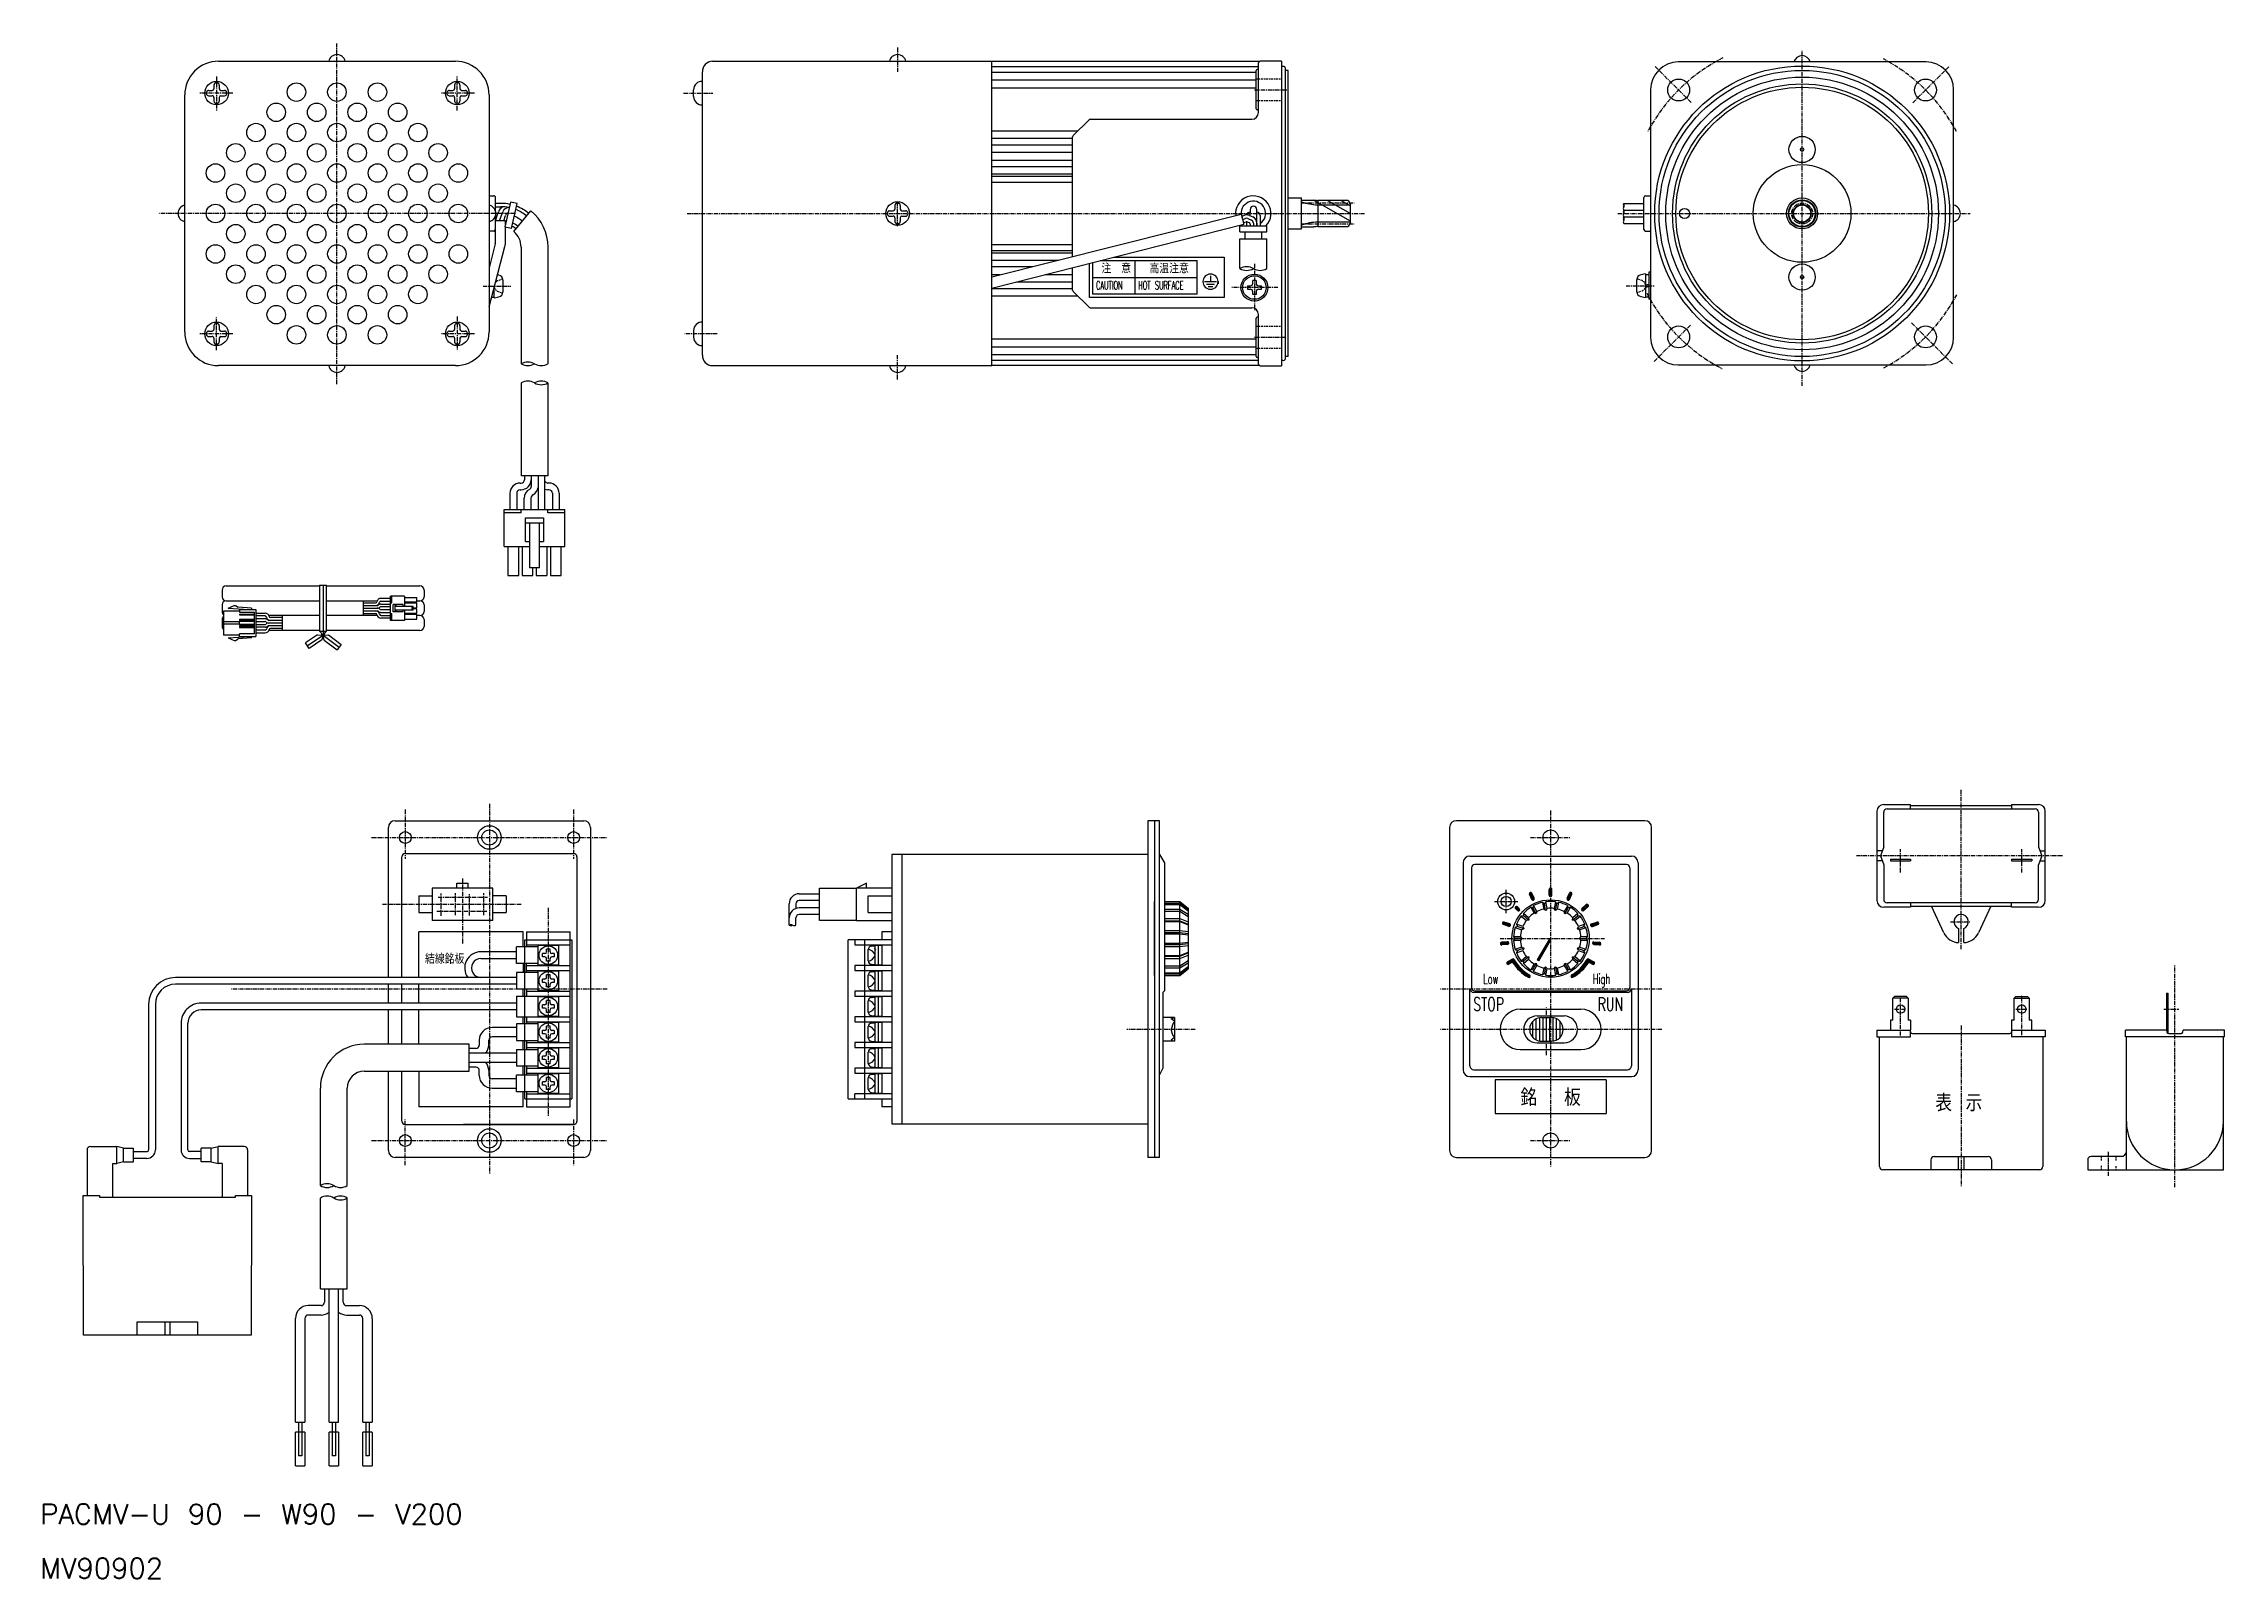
# Model space of a CAD drawing. Extents: x 464 to 1112, y 452 to 908.
import ezdxf
from ezdxf.enums import TextEntityAlignment as Align

# ---------------------------------------------------------------- set-up
doc = ezdxf.new("R2010")
doc.units = 0
doc.linetypes.add('CENTER', pattern=[2, 1.25, -0.25, 0.25, -0.25])
doc.linetypes.add('DASHED', pattern=[0.75, 0.5, -0.25])
doc.layers.get('0').update_dxf_attribs({"linetype": 'CONTINUOUS'})
doc.layers.add('CENTER', color=1, linetype='CENTER')
doc.styles.get("Standard").update_dxf_attribs({"font": 'txt.shx', "bigfont": 'bigfont.shx'})
doc.styles.add('STANDARD2', font='txt.shx')

msp = doc.modelspace()

# ---------------------------------------------------------------- texts
at = {"color": 3, "linetype": 'CONTINUOUS'}
for s, height, width, p in [('注\u3000意', 2.5, 0.9, (778.14, 839.99)), ('高温注意', 2.5, 0.9, (792.41, 839.97)), ('CAUTION', 2.5, 0.54, (776.57, 835.12)), ('HOT SURFACE', 2.5, 0.54, (789.08, 835.14)), ('結線銘板', 3, 0.810596, (577.22, 634.82)), ('Low', 3, 0.6, (891.57, 628.84)), ('High', 3, 0.6, (924.07, 628.84)), ('STOP', 4, 0.675, (888.57, 620.84)), ('RUN', 4, 0.675, (925.57, 620.84)), ('表 示', 5, 0.9, (1025.88, 590.99))]:
    msp.add_text(s, height=height, dxfattribs=dict(at, width=width)).set_placement(p)
at = {"color": 3, "linetype": 'CONTINUOUS', "width": 0.9}
msp.add_text('銘  板', height=5, dxfattribs=at).set_placement((911.57, 595.12), align=Align.MIDDLE_CENTER)
at = {"color": 7, "linetype": 'CONTINUOUS', "style": 'STANDARD2'}
for s, p in [('PACMV-U 90 - W90 - V200', (462.89, 468.37)), ('MV90902', (462.89, 452.28))]:
    msp.add_text(s, height=6, dxfattribs=at).set_placement(p)

# ---------------------------------------------------------------- linework, layer by layer
at = {"color": 7, "linetype": 'CONTINUOUS'}
for p, q in [((515.84, 902.9), (586.24, 902.9)), ((662.59, 902.9), (745.59, 902.9)), ((745.59, 902.9), (825.15, 902.9)), ((745.59, 812.5), (745.59, 902.9)), ((745.59, 901.34), (824.79, 901.34)), ((824.79, 900.47), (824.39, 900.47)), ((824.79, 887.7), (824.79, 902.42)), ((831.59, 902.92), (825.29, 902.92)), ((831.59, 902.92), (831.59, 812.48)), ((832.79, 814.6), (832.79, 900.8)), ((1023.08, 902.7), (949.48, 902.7)), ((512.89, 894.25), (513.99, 894.25)), ((514.49, 895.85), (514.49, 894.75)), ((515.49, 896.45), (515.09, 896.45)), ((516.09, 895.85), (516.1, 894.75)), ((516.59, 894.25), (517.69, 894.25)), ((584.39, 894.25), (585.49, 894.25)), ((585.99, 895.85), (585.99, 894.75)), ((586.99, 896.45), (586.59, 896.45)), ((587.59, 895.85), (587.6, 894.75)), ((588.09, 894.25), (589.19, 894.25)), ((656.99, 892.45), (656.99, 894.45)), ((659.59, 815.62), (659.59, 899.78)), ((824.09, 899.54), (745.59, 899.54)), ((824.09, 897.28), (745.59, 897.28)), ((745.59, 895.06), (824.09, 895.06)), ((824.09, 897.72), (824.09, 900.17)), ((824.09, 891.22), (824.09, 897.72)), ((833.59, 900.2), (832.79, 900.2)), ((833.59, 815.2), (833.59, 900.2)), ((941.28, 894.5), (941.28, 820.9)), ((1031.28, 820.9), (1031.28, 894.5)), ((505.84, 822.5), (505.84, 892.9)), ((512.29, 893.25), (512.29, 893.65)), ((512.89, 892.65), (513.99, 892.65)), ((514.49, 892.15), (514.49, 891.05)), ((515.49, 890.45), (515.09, 890.45)), ((516.1, 892.15), (516.09, 891.05)), ((516.59, 892.65), (517.69, 892.65)), ((518.29, 893.65), (518.29, 893.25)), ((583.79, 893.25), (583.79, 893.65)), ((584.39, 892.65), (585.49, 892.65)), ((585.99, 892.15), (585.99, 891.05)), ((586.99, 890.45), (586.59, 890.45)), ((587.6, 892.15), (587.59, 891.05)), ((588.09, 892.65), (589.19, 892.65)), ((589.79, 893.65), (589.79, 893.25)), ((596.24, 892.9), (596.24, 822.5)), ((824.09, 888.77), (824.09, 891.22)), ((824.79, 888.47), (824.39, 888.47)), ((745.59, 882.28), (771.18, 882.28)), ((774.45, 885.55), (769.74, 880.85)), ((774.8, 885.7), (822.79, 885.7)), ((769.59, 880.01), (745.59, 880.01)), ((769.59, 877.99), (745.59, 877.99)), ((769.59, 875.86), (745.59, 875.86)), ((769.59, 844.92), (769.59, 880.49)), ((769.59, 873.47), (745.59, 873.47)), ((769.59, 871.52), (745.59, 871.52)), ((745.59, 869.45), (769.59, 869.45)), ((745.59, 868.78), (769.59, 868.78)), ((596.24, 862.95), (597.64, 862.95)), ((598.14, 858.4), (598.14, 862.45)), ((745.59, 867.02), (769.59, 867.02)), ((833.59, 862.3), (837.59, 862.3)), ((837.59, 853.1), (837.59, 862.3)), ((837.59, 861.7), (841.12, 861.7)), ((851.39, 861.6), (842.39, 861.6)), ((842.39, 861.6), (842.39, 853.8)), ((851.39, 861.6), (852.09, 860.38)), ((939.28, 852.95), (939.28, 862.45)), ((939.78, 862.95), (941.28, 862.95)), ((599.75, 860.7), (598.14, 860.7)), ((598.14, 859.7), (599.75, 859.7)), ((598.14, 855.55), (598.88, 857.7)), ((598.14, 849.39), (598.14, 857)), ((601.14, 855.55), (598.14, 855.55)), ((598.88, 857.7), (599.08, 858.23)), ((599.37, 855.55), (600.08, 857.69)), ((600.08, 857.69), (600.3, 858.22)), ((600.63, 855.55), (601.12, 857.14)), ((602.65, 861.06), (600.97, 853.68)), ((601.14, 854.44), (601.14, 855.55)), ((601.68, 857.77), (601.93, 857.87)), ((604.6, 860.62), (602.65, 861.06)), ((602.92, 853.24), (604.6, 860.62)), ((603.57, 852.32), (608.68, 858.48)), ((714.59, 857.5), (714.59, 857.9)), ((715.19, 858.5), (716.29, 858.5)), ((715.19, 856.9), (716.29, 856.9)), ((716.79, 860.1), (716.79, 859)), ((716.79, 856.4), (716.79, 855.3)), ((717.79, 860.7), (717.39, 860.7)), ((718.39, 860.1), (718.39, 859)), ((718.39, 856.4), (718.39, 855.3)), ((718.89, 858.5), (719.99, 858.5)), ((718.89, 856.9), (719.99, 856.9)), ((720.59, 857.9), (720.59, 857.5)), ((745.59, 838.92), (819.65, 857.45)), ((819.65, 857.45), (820.49, 854.55)), ((819.81, 856.9), (820.71, 857.18)), ((820.07, 855.93), (820.96, 856.21)), ((820.07, 855.93), (820.96, 856.21)), ((820.37, 854.98), (821.13, 855.22)), ((821.3, 854.05), (821.3, 855.24)), ((821.47, 855.2), (822, 854.98)), ((821.64, 856.18), (822.68, 855.76)), ((822.08, 857.11), (823.08, 856.69)), ((822.3, 858.86), (822.3, 857.7)), ((822.3, 857.02), (822.3, 857.7)), ((824.3, 854.05), (824.3, 858.86)), ((825.3, 857.08), (825.3, 854.16)), ((852.09, 855.01), (852.09, 860.38)), ((933.28, 860.7), (939.28, 860.7)), ((933.28, 858.7), (939.28, 858.7)), ((933.28, 856.7), (939.28, 856.7)), ((597.64, 852.45), (596.24, 852.45)), ((598.05, 848.65), (596.24, 841.56)), ((602.92, 853.24), (600.97, 853.68)), ((601.14, 849.39), (601.14, 853.64)), ((717.79, 854.7), (717.39, 854.7)), ((745.59, 835.54), (820.49, 854.55)), ((819.3, 852.21), (819.3, 854.05)), ((819.3, 854.05), (827.3, 854.05)), ((819.3, 852.21), (827.3, 852.21)), ((819.3, 841.31), (819.3, 850.21)), ((819.3, 850.21), (827.3, 850.21)), ((820.8, 850.21), (820.8, 852.21)), ((822.3, 854.52), (822.3, 854.05)), ((823.3, 854.84), (823.3, 854.05)), ((823.3, 854.84), (823.3, 854.05)), ((824.3, 854.85), (824.3, 854.05)), ((825.8, 850.21), (825.8, 852.21)), ((827.3, 852.21), (827.3, 854.05)), ((827.3, 841.31), (827.3, 850.21)), ((833.59, 853.1), (837.59, 853.1)), ((837.59, 853.7), (841.12, 853.7)), ((842.39, 853.8), (851.39, 853.8)), ((852.09, 855.01), (851.39, 853.8)), ((933.28, 854.7), (939.28, 854.7)), ((939.78, 852.45), (941.28, 852.45)), ((596.24, 829.94), (600.95, 847.86)), ((605.74, 847.67), (605.74, 813.05)), ((613.74, 847.7), (613.74, 813.05)), ((769.59, 848.38), (745.59, 848.38)), ((769.59, 846.62), (745.59, 846.62)), ((769.59, 845.95), (745.59, 845.95)), ((745.59, 843.88), (765.43, 843.88)), ((774.59, 832.7), (774.59, 842.9)), ((775.59, 833.7), (775.59, 843.16)), ((777.74, 843.7), (806.59, 843.7)), ((781.68, 844.7), (814.59, 844.7)), ((806.59, 833.7), (806.59, 843.7)), ((814.59, 844.7), (814.59, 832.7)), ((814.59, 844.7), (814.59, 832.7)), ((599.13, 839.37), (598.74, 839.45)), ((600.35, 837.9), (600.35, 834.38)), ((745.59, 841.93), (757.62, 841.93)), ((745.59, 839.53), (748.06, 839.53)), ((752.96, 837.41), (769.59, 837.41)), ((761.33, 839.53), (769.59, 839.53)), ((769.59, 834.91), (769.59, 841.63)), ((808.79, 837.45), (812.29, 837.45)), ((809.34, 836.75), (811.74, 836.75)), ((809.89, 836.05), (811.19, 836.05)), ((810.54, 839.15), (810.54, 837.45)), ((812.79, 837.45), (812.79, 836.85)), ((821.49, 836.2), (821.49, 835.2)), ((821.49, 836.2), (822.34, 836.2)), ((823.09, 836.95), (823.09, 837.8)), ((824.09, 837.8), (823.09, 837.8)), ((824.09, 837.8), (824.09, 836.95)), ((824.84, 836.2), (825.69, 836.2)), ((825.69, 835.2), (825.69, 836.2)), ((937.18, 834.48), (937.18, 838)), ((939.78, 839.74), (938.39, 839.47)), ((939.78, 839.74), (939.78, 832.74)), ((939.78, 839.61), (940.78, 839.61)), ((939.78, 836.5), (940.78, 836.69)), ((939.78, 835.79), (940.78, 835.98)), ((941.28, 840.24), (940.78, 840.24)), ((940.78, 840.24), (940.78, 832.24)), ((940.78, 839.55), (940.78, 835.78)), ((597.75, 832.76), (596.99, 832.76)), ((597.75, 832.64), (597.75, 835.66)), ((597.75, 832.64), (599.13, 832.9)), ((745.59, 835.39), (769.59, 835.39)), ((771.18, 833.12), (745.59, 833.12)), ((769.74, 834.55), (774.45, 829.85)), ((814.59, 832.7), (774.59, 832.7)), ((774.8, 829.7), (822.79, 829.7)), ((806.59, 833.7), (775.59, 833.7)), ((810.54, 835.2), (811.04, 835.2)), ((821.49, 835.2), (822.34, 835.2)), ((823.09, 833.6), (823.09, 834.45)), ((824.09, 833.6), (823.09, 833.6)), ((824.09, 834.45), (824.09, 833.6)), ((824.84, 835.2), (825.69, 835.2)), ((938.39, 833), (939.78, 832.74)), ((940.78, 832.86), (939.78, 832.86)), ((941.28, 832.24), (940.78, 832.24)), ((512.89, 822.75), (513.99, 822.75)), ((514.49, 824.35), (514.49, 823.25)), ((515.49, 824.95), (515.09, 824.95)), ((516.09, 824.35), (516.1, 823.25)), ((516.59, 822.75), (517.69, 822.75)), ((584.39, 822.75), (585.49, 822.75)), ((585.99, 824.35), (585.99, 823.25)), ((586.99, 824.95), (586.59, 824.95)), ((587.59, 824.35), (587.6, 823.25)), ((588.09, 822.75), (589.19, 822.75)), ((656.99, 822.95), (656.99, 820.95)), ((824.09, 824.18), (824.09, 826.63)), ((824.09, 817.68), (824.09, 824.18)), ((824.79, 826.93), (824.39, 826.93)), ((824.79, 812.98), (824.79, 827.7)), ((512.29, 821.75), (512.29, 822.15)), ((512.89, 821.15), (513.99, 821.15)), ((514.49, 820.65), (514.49, 819.55)), ((515.49, 818.95), (515.09, 818.95)), ((516.1, 820.65), (516.09, 819.55)), ((516.59, 821.15), (517.69, 821.15)), ((518.29, 822.15), (518.29, 821.75)), ((583.79, 821.75), (583.79, 822.15)), ((584.39, 821.15), (585.49, 821.15)), ((585.99, 820.65), (585.99, 819.55)), ((586.99, 818.95), (586.59, 818.95)), ((587.6, 820.65), (587.59, 819.55)), ((588.09, 821.15), (589.19, 821.15)), ((589.79, 822.15), (589.79, 821.75)), ((824.09, 820.34), (745.59, 820.34)), ((745.59, 818.12), (824.09, 818.12)), ((824.09, 815.23), (824.09, 817.68)), ((586.24, 812.5), (515.84, 812.5)), ((662.59, 812.5), (745.59, 812.5)), ((745.59, 815.86), (824.09, 815.86)), ((824.79, 814.06), (745.59, 814.06)), ((825.15, 812.5), (745.59, 812.5)), ((824.79, 814.93), (824.39, 814.93)), ((825.29, 812.48), (831.59, 812.48)), ((833.59, 815.2), (832.79, 815.2)), ((949.48, 812.7), (1023.08, 812.7)), ((605.74, 807.35), (605.74, 779.77)), ((613.74, 807.35), (613.74, 779.77)), ((605.44, 777.63), (605.74, 777.63)), ((613.74, 779.77), (605.74, 779.77)), ((606.75, 779.77), (606.75, 778.63)), ((608.75, 779.77), (608.75, 776.63)), ((610.85, 779.77), (610.85, 769.77)), ((612.84, 769.77), (612.84, 779.77)), ((614.04, 777.63), (613.74, 777.63)), ((602.45, 774.63), (602.45, 769.77)), ((604.44, 774.63), (604.44, 769.77)), ((605.44, 775.63), (605.74, 775.63)), ((606.65, 769.77), (606.65, 773.11)), ((608.64, 772.56), (608.64, 769.77)), ((614.04, 775.63), (613.74, 775.63)), ((615.04, 774.63), (615.04, 769.77)), ((617.04, 774.63), (617.04, 769.77)), ((600.74, 758.77), (600.74, 769.77)), ((600.74, 769.77), (618.74, 769.77)), ((605.74, 768.77), (600.74, 768.77)), ((605.74, 768.77), (605.74, 769.77)), ((607.04, 760.27), (607.04, 767.27)), ((607.04, 767.27), (612.44, 767.27)), ((607.04, 765.77), (612.44, 765.77)), ((608.24, 765.77), (608.24, 752.47)), ((611.24, 752.47), (611.24, 765.77)), ((612.44, 767.27), (612.44, 760.27)), ((613.74, 768.77), (613.74, 769.77)), ((618.74, 768.77), (613.74, 768.77)), ((618.74, 758.77), (618.74, 769.77)), ((600.74, 758.77), (608.24, 758.77)), ((601.85, 758.77), (601.85, 750.17)), ((605.04, 750.17), (605.04, 758.77)), ((606.04, 758.77), (606.04, 750.17)), ((607.04, 760.27), (608.24, 760.27)), ((611.24, 760.27), (612.44, 760.27)), ((611.24, 758.77), (618.74, 758.77)), ((613.44, 758.77), (613.44, 750.17)), ((614.45, 758.77), (614.45, 750.17)), ((617.65, 750.17), (617.65, 758.77)), ((611.24, 752.47), (608.24, 752.47)), ((609.24, 750.17), (609.24, 752.47)), ((610.24, 752.47), (610.24, 750.17)), ((516.91, 745.85), (516.91, 743.85)), ((518.11, 747.05), (545.91, 747.05)), ((545.91, 747.25), (545.91, 733.65)), ((545.91, 747.25), (547.91, 747.25)), ((546.91, 747.25), (546.91, 732.45)), ((547.91, 733.65), (547.91, 747.25)), ((547.91, 747.05), (575.71, 747.05)), ((576.91, 745.85), (576.91, 743.85)), ((601.85, 750.17), (605.04, 750.17)), ((606.04, 750.17), (609.24, 750.17)), ((610.24, 750.17), (613.44, 750.17)), ((614.45, 750.17), (617.65, 750.17)), ((516.91, 741.45), (516.91, 739.45)), ((517.35, 739.65), (522.15, 739.65)), ((517.35, 739.65), (517.35, 732.45)), ((518.11, 742.65), (545.91, 742.65)), ((518.71, 740.45), (520.51, 741.25)), ((518.71, 740.45), (524.83, 740.05)), ((520.51, 741.25), (520.91, 741.25)), ((520.91, 741.25), (521.71, 740.74)), ((525.63, 740.48), (521.71, 740.74)), ((522.15, 740.05), (526.91, 740.05)), ((522.15, 740.05), (522.15, 739.25)), ((522.15, 739.25), (526.51, 739.25)), ((522.15, 738.67), (526.51, 738.67)), ((522.15, 738.67), (522.15, 738.47)), ((525.63, 740.48), (525.63, 740.05)), ((526.51, 732.85), (526.51, 739.25)), ((526.91, 740.05), (526.91, 732.05)), ((526.91, 738.97), (529.74, 738.97)), ((547.91, 742.65), (562.99, 742.65)), ((558.91, 738.25), (558.91, 742.65)), ((558.91, 742.05), (562.51, 742.05)), ((558.91, 741.25), (563.01, 741.25)), ((558.91, 740.45), (563.01, 740.45)), ((558.91, 740.45), (563.01, 740.45)), ((558.91, 739.65), (563.01, 739.65)), ((558.91, 738.85), (562.51, 738.85)), ((566.91, 743.37), (564.09, 743.37)), ((564.11, 742.57), (566.91, 742.57)), ((564.11, 741.69), (566.91, 741.69)), ((566.91, 740.89), (564.11, 740.89)), ((566.91, 740.01), (564.11, 740.01)), ((564.11, 739.21), (566.91, 739.21)), ((566.91, 736.85), (566.91, 744.05)), ((571.15, 744.05), (566.91, 744.05)), ((566.91, 742.05), (567.31, 742.05)), ((566.91, 738.85), (567.31, 738.85)), ((567.31, 742.05), (567.31, 744.05)), ((567.31, 736.85), (567.31, 738.85)), ((567.75, 739.37), (567.75, 741.53)), ((570.75, 741.53), (567.75, 741.53)), ((570.75, 739.37), (567.75, 739.37)), ((568.35, 739.37), (568.35, 741.53)), ((568.35, 741.05), (573.67, 741.05)), ((573.67, 739.85), (568.35, 739.85)), ((568.67, 741.05), (568.67, 741.53)), ((568.67, 739.37), (568.67, 739.85)), ((570.75, 741.05), (570.75, 741.53)), ((570.75, 739.37), (570.75, 739.85)), ((571.15, 744.05), (571.15, 741.05)), ((571.15, 743.67), (574.75, 743.67)), ((574.75, 742.27), (571.15, 742.27)), ((574.75, 741.99), (571.15, 741.99)), ((571.15, 739.85), (571.15, 736.85)), ((574.75, 738.91), (571.15, 738.91)), ((574.75, 738.63), (571.15, 738.63)), ((573.39, 739.85), (573.39, 741.05)), ((573.67, 739.85), (573.67, 741.05)), ((573.67, 740.59), (574.75, 740.59)), ((574.75, 740.31), (573.67, 740.31)), ((574.75, 742.27), (574.75, 743.67)), ((574.75, 742.65), (575.71, 742.65)), ((574.75, 740.59), (574.75, 741.99)), ((574.75, 738.91), (574.75, 740.31)), ((574.75, 737.23), (574.75, 738.63)), ((576.91, 741.45), (576.91, 739.45)), ((516.91, 737.05), (516.91, 735.05)), ((522.15, 736.37), (517.35, 736.37)), ((522.15, 735.73), (517.35, 735.73)), ((522.15, 732.45), (517.35, 732.45)), ((518.71, 731.65), (524.83, 732.05)), ((522.15, 738.47), (526.51, 738.47)), ((522.15, 737.19), (522.15, 736.99)), ((522.15, 737.19), (526.51, 737.19)), ((522.15, 736.99), (526.51, 736.99)), ((522.15, 736.79), (522.15, 736.59)), ((522.15, 736.79), (526.51, 736.79)), ((522.15, 736.59), (526.51, 736.59)), ((522.15, 735.73), (522.15, 736.37)), ((522.15, 735.71), (526.51, 735.71)), ((522.15, 735.71), (522.15, 735.51)), ((522.15, 735.51), (526.51, 735.51)), ((522.15, 735.31), (522.15, 735.11)), ((522.15, 735.31), (526.51, 735.31)), ((522.15, 735.11), (526.51, 735.11)), ((522.15, 734.91), (522.15, 734.71)), ((522.15, 734.91), (526.51, 734.91)), ((522.15, 734.71), (526.51, 734.71)), ((526.51, 732.85), (522.15, 732.85)), ((522.15, 732.05), (522.15, 732.85)), ((522.15, 732.05), (526.91, 732.05)), ((525.63, 731.62), (525.63, 732.05)), ((529.71, 738.17), (526.91, 738.17)), ((529.71, 737.29), (526.91, 737.29)), ((526.91, 736.49), (529.71, 736.49)), ((526.91, 735.61), (529.71, 735.61)), ((529.71, 734.81), (526.91, 734.81)), ((529.71, 733.93), (526.91, 733.93)), ((526.91, 733.13), (529.74, 733.13)), ((534.91, 736.85), (530.81, 736.85)), ((534.91, 736.05), (530.81, 736.05)), ((534.91, 736.05), (530.81, 736.05)), ((534.91, 735.25), (530.81, 735.25)), ((545.91, 738.25), (530.84, 738.25)), ((545.91, 733.85), (530.84, 733.85)), ((534.91, 737.65), (531.31, 737.65)), ((534.91, 734.45), (531.31, 734.45)), ((534.91, 733.85), (534.91, 738.25)), ((545.26, 732.55), (541.73, 730.19)), ((542.28, 729.36), (546.91, 732.45)), ((545.26, 732.55), (546.91, 732.45)), ((545.91, 733.65), (547.91, 733.65)), ((545.91, 733.65), (546.91, 732.45)), ((546.51, 732.93), (546.51, 732.48)), ((546.91, 732.45), (546.55, 731.01)), ((546.91, 732.45), (547.91, 733.65)), ((546.91, 732.45), (548.51, 732.5)), ((546.91, 732.45), (551.69, 728.88)), ((547.23, 730.96), (546.91, 732.45)), ((547.31, 732.46), (547.31, 732.93)), ((562.99, 738.25), (547.91, 738.25)), ((575.71, 733.85), (547.91, 733.85)), ((548.51, 732.5), (552.29, 729.68)), ((566.91, 737.53), (564.09, 737.53)), ((564.11, 738.33), (566.91, 738.33)), ((571.15, 736.85), (566.91, 736.85)), ((571.15, 737.23), (574.75, 737.23)), ((575.71, 738.25), (574.75, 738.25)), ((576.91, 737.05), (576.91, 735.05)), ((518.71, 731.65), (520.51, 730.85)), ((520.51, 730.85), (520.91, 730.85)), ((520.91, 730.85), (521.71, 731.37)), ((525.63, 731.62), (521.71, 731.37)), ((542.84, 728.53), (541.73, 730.19)), ((546.55, 731.01), (542.84, 728.53)), ((547.23, 730.96), (551.1, 728.08)), ((552.29, 729.68), (551.1, 728.08)), ((1010.52, 682.14), (1018.52, 682.14)), ((1011.52, 680.84), (1055.52, 680.84)), ((1018.52, 680.84), (1018.52, 682.14)), ((1018.52, 681.84), (1048.52, 681.84)), ((1048.52, 682.14), (1048.52, 680.84)), ((1048.52, 682.14), (1056.52, 682.14)), ((566.34, 630.77), (566.34, 675.34)), ((568.34, 677.34), (624.34, 677.34)), ((626.34, 675.34), (626.34, 579.34)), ((791.89, 677.34), (791.89, 577.34)), ((795.39, 677.34), (791.89, 677.34)), ((793.89, 677.34), (793.89, 577.34)), ((795.39, 577.34), (795.39, 677.34)), ((881.57, 675.34), (881.57, 579.34)), ((939.57, 677.34), (883.57, 677.34)), ((941.57, 579.34), (941.57, 675.34)), ((1008.52, 680.14), (1008.52, 653.64)), ((1010.52, 669.59), (1010.52, 679.84)), ((1056.52, 679.84), (1056.52, 669.59)), ((1058.52, 653.64), (1058.52, 680.14)), ((571.34, 667.59), (621.34, 667.59)), ((715.89, 667.34), (715.89, 587.34)), ((791.89, 667.34), (715.89, 667.34)), ((718.89, 667.34), (718.89, 587.34)), ((795.39, 667.34), (796.89, 664.84)), ((1010.07, 668.39), (1008.52, 668.39)), ((1010.52, 669.59), (1009.52, 666.89)), ((1056.52, 669.59), (1057.52, 666.89)), ((1056.96, 668.39), (1058.52, 668.39)), ((570.34, 630.77), (570.34, 666.59)), ((622.34, 666.59), (622.34, 588.09)), ((796.89, 664.84), (796.89, 626.84)), ((885.57, 664.84), (885.57, 603.34)), ((887.57, 666.84), (935.57, 666.84)), ((888.07, 663.34), (888.07, 627.84)), ((934.07, 664.34), (889.07, 664.34)), ((935.07, 663.34), (935.07, 627.84)), ((937.57, 664.84), (937.57, 603.34)), ((1010.07, 665.39), (1008.52, 665.39)), ((1009.52, 666.89), (1010.52, 664.19)), ((1010.52, 664.19), (1010.52, 653.94)), ((1012.52, 665.89), (1012.52, 665.39)), ((1012.52, 665.89), (1018.52, 665.89)), ((1012.52, 665.39), (1018.52, 665.39)), ((1018.52, 665.89), (1018.52, 665.39)), ((1048.52, 665.89), (1048.52, 665.39)), ((1048.52, 665.89), (1054.52, 665.89)), ((1048.52, 665.39), (1054.52, 665.39)), ((1054.52, 665.89), (1054.52, 665.39)), ((1057.52, 666.89), (1056.52, 664.19)), ((1056.52, 653.94), (1056.52, 664.19)), ((1056.96, 665.39), (1058.52, 665.39)), ((575.34, 655.04), (579.34, 655.04)), ((575.34, 655.04), (575.34, 650.04)), ((579.34, 657.34), (579.34, 647.74)), ((597.34, 657.34), (579.34, 657.34)), ((586.64, 658.74), (590.04, 658.74)), ((586.64, 657.34), (586.64, 658.74)), ((590.04, 657.34), (590.04, 658.74)), ((597.34, 647.74), (597.34, 657.34)), ((601.34, 655.04), (597.34, 655.04)), ((601.34, 655.04), (601.34, 650.04)), ((688.39, 655.64), (694.39, 655.64)), ((694.39, 647.74), (694.39, 657.34)), ((694.39, 657.34), (705.39, 657.34)), ((708.39, 658.74), (705.39, 657.34)), ((705.39, 647.74), (705.39, 657.34)), ((715.89, 657.34), (705.39, 657.34)), ((708.39, 657.34), (708.39, 658.74)), ((708.89, 650.04), (708.89, 655.04)), ((708.89, 655.04), (715.89, 655.04)), ((905.25, 655.58), (905.73, 656.07)), ((905.96, 653.96), (905.27, 655.51)), ((905.37, 655.28), (905.98, 655.89)), ((905.5, 654.99), (906.11, 655.6)), ((905.64, 654.7), (906.24, 655.3)), ((905.77, 654.4), (906.37, 655.01)), ((905.9, 654.11), (906.5, 654.71)), ((906.69, 654.29), (906, 655.84)), ((906.05, 653.84), (906.63, 654.42)), ((911.17, 656.69), (911.97, 656.99)), ((911.17, 655.24), (911.17, 656.94)), ((911.17, 656.36), (911.97, 656.67)), ((911.17, 656.04), (911.97, 656.35)), ((911.17, 655.72), (911.97, 656.03)), ((911.17, 655.4), (911.97, 655.71)), ((911.18, 657.01), (911.82, 657.25)), ((911.2, 655.09), (911.97, 655.39)), ((911.45, 654.86), (911.92, 655.04)), ((911.97, 655.24), (911.97, 656.94)), ((916.46, 654.29), (917.15, 655.84)), ((916.52, 654.43), (917.38, 654.39)), ((916.65, 654.73), (917.51, 654.68)), ((916.78, 655.02), (917.64, 654.98)), ((916.91, 655.31), (917.77, 655.27)), ((917.04, 655.61), (917.9, 655.56)), ((917.18, 655.9), (917.87, 655.87)), ((917.19, 653.96), (917.88, 655.51)), ((575.34, 650.04), (579.34, 650.04)), ((597.34, 650.04), (601.34, 650.04)), ((685.39, 646.35), (685.39, 652.64)), ((687.39, 652.64), (687.39, 651.27)), ((687.39, 646.35), (687.39, 648.44)), ((694.39, 653.64), (688.39, 653.64)), ((694.39, 651.44), (688.39, 651.44)), ((694.39, 649.44), (688.39, 649.44)), ((708.89, 650.04), (715.89, 650.04)), ((793.89, 631.34), (793.89, 653.34)), ((796.89, 653.34), (801.39, 653.34)), ((796.89, 652.84), (801.39, 652.84)), ((796.89, 652.49), (801.39, 652.49)), ((796.89, 651.08), (801.39, 651.08)), ((796.89, 650.44), (801.39, 650.44)), ((796.89, 648.27), (801.39, 648.27)), ((801.39, 631.34), (801.39, 653.34)), ((801.39, 653.34), (803.89, 651.34)), ((801.39, 652.84), (803.89, 650.96)), ((801.39, 652.49), (803.89, 650.61)), ((801.39, 651.08), (803.89, 649.55)), ((801.39, 650.44), (803.89, 648.9)), ((801.39, 648.27), (803.89, 647.27)), ((803.89, 651.34), (803.89, 633.34)), ((901.07, 651.42), (901.49, 651.84)), ((901.2, 651.14), (901.72, 650.67)), ((901.21, 651.13), (901.78, 651.7)), ((901.43, 650.93), (902, 651.5)), ((901.66, 650.73), (902.22, 651.3)), ((901.74, 651.74), (902.26, 651.27)), ((901.93, 650.58), (902.38, 651.03)), ((903.53, 649.09), (902.84, 649.02)), ((902.84, 649.02), (904.37, 647.73)), ((905.01, 648.5), (903.48, 649.79)), ((903.48, 649.79), (903.53, 649.09)), ((905.06, 647.8), (903.53, 649.09)), ((905.06, 647.8), (904.37, 647.73)), ((905.01, 648.5), (905.06, 647.8)), ((906.32, 651.43), (905.65, 651.61)), ((905.65, 651.61), (906.65, 649.87)), ((906.51, 652.11), (906.32, 651.43)), ((907.32, 649.7), (906.32, 651.43)), ((906.36, 653.73), (906.72, 654.09)), ((907.51, 650.37), (906.51, 652.11)), ((907.32, 649.7), (906.65, 649.87)), ((907.51, 650.37), (907.32, 649.7)), ((909.75, 652.68), (909.17, 653.07)), ((909.17, 653.07), (909.52, 651.1)), ((910.1, 650.71), (909.52, 651.1)), ((910.16, 653.25), (909.75, 652.68)), ((910.1, 650.71), (909.75, 652.68)), ((910.51, 651.28), (910.1, 650.71)), ((910.51, 651.28), (910.16, 653.25)), ((912.99, 653.25), (912.64, 651.28)), ((913.05, 650.71), (912.64, 651.28)), ((913.4, 652.68), (912.99, 653.25)), ((913.05, 650.71), (913.4, 652.68)), ((913.63, 651.1), (913.05, 650.71)), ((913.97, 653.07), (913.4, 652.68)), ((913.63, 651.1), (913.97, 653.07)), ((916.64, 652.11), (915.63, 650.37)), ((915.82, 649.7), (915.63, 650.37)), ((915.82, 649.7), (916.82, 651.43)), ((916.5, 649.87), (915.82, 649.7)), ((916.42, 654.14), (917.25, 654.1)), ((916.5, 649.87), (917.5, 651.61)), ((916.55, 653.83), (917.06, 653.8)), ((916.82, 651.43), (916.64, 652.11)), ((917.5, 651.61), (916.82, 651.43)), ((918.09, 647.8), (919.62, 649.09)), ((918.09, 647.8), (918.14, 648.5)), ((918.78, 647.73), (918.09, 647.8)), ((919.67, 649.79), (918.14, 648.5)), ((918.78, 647.73), (920.31, 649.02)), ((919.62, 649.09), (919.67, 649.79)), ((920.31, 649.02), (919.62, 649.09)), ((920.79, 650.81), (921.25, 650.58)), ((920.8, 651.15), (921.54, 650.77)), ((920.89, 651.27), (922.16, 652.41)), ((921.01, 651.38), (921.78, 650.99)), ((921.25, 651.59), (922.01, 651.2)), ((921.43, 650.67), (922.69, 651.81)), ((921.49, 651.81), (922.25, 651.42)), ((921.73, 652.02), (922.49, 651.63)), ((921.97, 652.24), (922.73, 651.85)), ((922.21, 652.45), (922.82, 652.14)), ((1018.52, 651.64), (1010.52, 651.64)), ((1055.52, 652.94), (1011.52, 652.94)), ((1018.52, 652.94), (1018.52, 651.64)), ((1018.52, 651.94), (1048.52, 651.94)), ((1028.38, 644.04), (1024.75, 651.94)), ((1042.29, 651.94), (1038.66, 644.04)), ((1048.52, 651.64), (1048.52, 652.94)), ((1056.52, 651.64), (1048.52, 651.64)), ((606.34, 644.34), (575.34, 644.34)), ((575.34, 630.77), (575.34, 644.34)), ((597.34, 647.74), (579.34, 647.74)), ((606.34, 639.89), (606.34, 644.34)), ((607.34, 644.34), (620.34, 644.34)), ((607.34, 644.34), (607.34, 639.89)), ((620.34, 592.34), (620.34, 644.34)), ((705.39, 647.74), (694.39, 647.74)), ((704.89, 641.95), (704.89, 640.45)), ((715.89, 641.95), (704.89, 641.95)), ((705.39, 647.74), (715.89, 647.74)), ((715.89, 644.34), (712.89, 644.34)), ((712.89, 644.34), (712.89, 641.95)), ((796.89, 647.59), (801.39, 647.59)), ((796.89, 647.4), (801.39, 647.4)), ((796.89, 644.74), (801.39, 644.74)), ((796.89, 644.16), (801.39, 644.16)), ((796.89, 643.76), (801.39, 643.76)), ((801.39, 647.59), (803.89, 646.59)), ((801.39, 647.4), (803.89, 646.4)), ((801.39, 644.74), (803.89, 644.39)), ((801.39, 644.16), (803.89, 643.82)), ((801.39, 643.76), (803.89, 643.41)), ((898.7, 641.39), (897.01, 641.21)), ((897.5, 646.5), (897.47, 647.18)), ((899.18, 645.95), (897.57, 646.47)), ((897.81, 646.39), (897.76, 647.25)), ((899.43, 646.71), (897.81, 647.23)), ((898.11, 646.29), (898.07, 647.15)), ((898.63, 640.58), (898.24, 641.34)), ((898.42, 646.19), (898.37, 647.05)), ((898.93, 640.64), (898.56, 641.37)), ((898.72, 646.09), (898.68, 646.95)), ((899.13, 640.9), (898.9, 641.36)), ((899.03, 646), (898.98, 646.85)), ((899.33, 645.93), (899.29, 646.75)), ((899.63, 646.09), (899.6, 646.6)), ((902.59, 642.84), (900.59, 642.84)), ((900.59, 642.84), (901.07, 642.34)), ((901.07, 642.34), (900.59, 641.84)), ((900.59, 641.84), (902.59, 641.84)), ((903.07, 642.34), (901.07, 642.34)), ((901.71, 645.93), (901.08, 645.63)), ((901.08, 645.63), (902.96, 644.94)), ((903.3, 645.88), (901.42, 646.57)), ((901.42, 646.57), (901.71, 645.93)), ((903.59, 645.25), (901.71, 645.93)), ((902.59, 642.84), (903.07, 642.34)), ((903.07, 642.34), (902.59, 641.84)), ((903.59, 645.25), (902.96, 644.94)), ((903.3, 645.88), (903.59, 645.25)), ((911.11, 642.03), (907.61, 635.97)), ((908.04, 635.72), (911.54, 641.78)), ((911.54, 641.78), (911.11, 642.03)), ((919.56, 645.25), (921.44, 645.93)), ((919.56, 645.25), (919.85, 645.88)), ((920.19, 644.94), (919.56, 645.25)), ((921.73, 646.57), (919.85, 645.88)), ((920.07, 642.34), (920.56, 642.84)), ((920.07, 642.34), (922.07, 642.34)), ((920.56, 641.84), (920.07, 642.34)), ((920.19, 644.94), (922.07, 645.63)), ((922.56, 642.84), (920.56, 642.84)), ((920.56, 641.84), (922.56, 641.84)), ((921.44, 645.93), (921.73, 646.57)), ((922.07, 645.63), (921.44, 645.93)), ((922.07, 642.34), (922.56, 642.84)), ((922.56, 641.84), (922.07, 642.34)), ((923.44, 646.33), (923.76, 645.94)), ((923.59, 646.63), (924.11, 645.99)), ((923.72, 646.71), (925.34, 647.23)), ((923.87, 646.76), (924.41, 646.09)), ((923.97, 645.95), (925.58, 646.47)), ((924.18, 646.86), (924.72, 646.19)), ((924.29, 641.38), (924.51, 640.58)), ((924.45, 641.39), (926.14, 641.21)), ((924.48, 646.95), (925.02, 646.29)), ((924.61, 641.37), (924.83, 640.55)), ((924.79, 647.05), (925.33, 646.39)), ((924.92, 641.34), (925.15, 640.51)), ((925.09, 647.15), (925.63, 646.49)), ((925.4, 647.25), (925.84, 646.72)), ((1032.77, 645.32), (1032.77, 641.13)), ((1034.27, 641.13), (1034.27, 645.32)), ((604.34, 638.39), (593.8, 638.39)), ((593.8, 636.39), (604.34, 636.39)), ((604.34, 634.89), (604.34, 639.89)), ((610.84, 639.89), (604.34, 639.89)), ((610.84, 634.89), (604.34, 634.89)), ((606.34, 634.89), (606.34, 632.27)), ((607.34, 640.45), (620.34, 640.45)), ((607.34, 632.27), (607.34, 634.89)), ((610.84, 640.39), (616.84, 640.39)), ((610.84, 634.39), (610.84, 640.39)), ((612.09, 636.89), (612.09, 637.89)), ((612.84, 637.89), (612.09, 637.89)), ((612.84, 636.89), (612.09, 636.89)), ((614.34, 639.14), (613.34, 639.14)), ((613.34, 638.39), (613.34, 639.14)), ((613.34, 635.64), (613.34, 636.39)), ((614.34, 635.64), (613.34, 635.64)), ((614.34, 638.39), (614.34, 639.14)), ((614.34, 635.64), (614.34, 636.39)), ((615.59, 637.89), (614.84, 637.89)), ((615.59, 636.89), (614.84, 636.89)), ((615.59, 637.89), (615.59, 636.89)), ((616.84, 640.39), (616.84, 634.39)), ((704.89, 640.45), (715.89, 640.45)), ((708.89, 635.73), (708.89, 639.05)), ((709.8, 640.04), (710.89, 640.14)), ((711.14, 638.84), (710.64, 639.34)), ((712.89, 640.25), (710.89, 640.25)), ((710.89, 634.53), (710.89, 640.25)), ((711.89, 634.53), (711.89, 640.25)), ((712.89, 640.45), (712.89, 634.33)), ((796.89, 640.92), (801.39, 640.92)), ((796.89, 640.52), (801.39, 640.52)), ((796.89, 639.94), (801.39, 639.94)), ((796.89, 637.28), (801.39, 637.28)), ((796.89, 637.09), (801.39, 637.09)), ((796.89, 636.41), (801.39, 636.41)), ((801.39, 640.92), (803.89, 641.27)), ((801.39, 640.52), (803.89, 640.86)), ((801.39, 639.94), (803.89, 640.29)), ((801.39, 637.28), (803.89, 638.28)), ((801.39, 637.09), (803.89, 638.09)), ((801.39, 636.41), (803.89, 637.41)), ((801.39, 634.24), (803.89, 635.78)), ((801.39, 633.6), (803.89, 635.13)), ((897.03, 640.42), (896.72, 641.02)), ((897.35, 640.44), (896.96, 641.21)), ((898.79, 640.59), (897.1, 640.42)), ((897.67, 640.48), (897.28, 641.24)), ((897.99, 640.51), (897.6, 641.27)), ((898.31, 640.54), (897.92, 641.31)), ((898.56, 635.18), (898.8, 635.43)), ((898.61, 634.81), (899.81, 636.01)), ((900.2, 636.24), (898.73, 635.39)), ((898.87, 634.65), (900.5, 636.28)), ((900.26, 635.35), (899.13, 634.69)), ((899.63, 634.98), (900.74, 636.1)), ((900.32, 635.25), (900.9, 635.83)), ((900.49, 634.99), (901.07, 635.57)), ((900.66, 634.74), (901.24, 635.32)), ((900.84, 634.49), (901.41, 635.06)), ((902.96, 639.74), (901.08, 639.05)), ((901.08, 639.05), (901.71, 638.75)), ((901.42, 638.11), (903.3, 638.8)), ((901.71, 638.75), (901.42, 638.11)), ((903.59, 639.43), (901.71, 638.75)), ((904.37, 636.95), (902.84, 635.66)), ((902.84, 635.66), (903.53, 635.59)), ((902.96, 639.74), (903.59, 639.43)), ((903.59, 639.43), (903.3, 638.8)), ((903.48, 634.89), (905.01, 636.18)), ((903.53, 635.59), (903.48, 634.89)), ((905.06, 636.88), (903.53, 635.59)), ((904.37, 636.95), (905.06, 636.88)), ((905.06, 636.88), (905.01, 636.18)), ((907.32, 634.98), (906.32, 633.25)), ((906.65, 634.81), (907.32, 634.98)), ((907.32, 634.98), (907.51, 634.31)), ((908.04, 635.72), (907.61, 635.97)), ((915.63, 634.31), (915.82, 634.98)), ((915.82, 634.98), (916.82, 633.25)), ((915.82, 634.98), (916.5, 634.81)), ((918.09, 636.88), (918.78, 636.95)), ((918.09, 636.88), (919.62, 635.59)), ((918.14, 636.18), (918.09, 636.88)), ((918.14, 636.18), (919.67, 634.89)), ((920.31, 635.66), (918.78, 636.95)), ((919.56, 639.43), (920.19, 639.74)), ((919.56, 639.43), (921.44, 638.75)), ((919.85, 638.8), (919.56, 639.43)), ((919.62, 635.59), (920.31, 635.66)), ((919.67, 634.89), (919.62, 635.59)), ((919.85, 638.8), (921.73, 638.11)), ((922.07, 639.05), (920.19, 639.74)), ((921.44, 638.75), (922.07, 639.05)), ((921.73, 638.11), (921.44, 638.75)), ((922.31, 634.49), (921.74, 635.06)), ((922.49, 634.74), (921.91, 635.32)), ((922.66, 634.99), (922.08, 635.57)), ((922.83, 635.25), (922.24, 635.83)), ((923.52, 634.98), (922.4, 636.1)), ((924.28, 634.65), (922.65, 636.28)), ((922.89, 635.35), (924.02, 634.69)), ((922.95, 636.24), (924.42, 635.39)), ((924.54, 634.81), (923.34, 636.01)), ((924.04, 641.16), (924.17, 640.67)), ((924.59, 635.18), (924.34, 635.43)), ((924.36, 640.59), (926.05, 640.42)), ((925.24, 641.31), (925.47, 640.48)), ((925.56, 641.27), (925.79, 640.44)), ((925.88, 641.24), (926.11, 640.41)), ((926.2, 641.2), (926.38, 640.54)), ((604.34, 630.77), (503.11, 630.77)), ((604.34, 628.77), (503.11, 628.77)), ((566.34, 623.15), (566.34, 628.77)), ((570.34, 623.15), (570.34, 628.77)), ((575.34, 623.15), (575.34, 628.77)), ((604.34, 632.27), (604.34, 627.27)), ((610.84, 632.27), (604.34, 632.27)), ((607.34, 634.33), (620.34, 634.33)), ((607.34, 632.83), (620.34, 632.83)), ((616.84, 634.39), (610.84, 634.39)), ((610.84, 626.77), (610.84, 632.77)), ((610.84, 632.77), (616.84, 632.77)), ((612.09, 629.27), (612.09, 630.27)), ((612.84, 630.27), (612.09, 630.27)), ((612.84, 629.27), (612.09, 629.27)), ((614.34, 631.52), (613.34, 631.52)), ((613.34, 630.77), (613.34, 631.52)), ((613.34, 628.02), (613.34, 628.77)), ((614.34, 630.77), (614.34, 631.52)), ((614.34, 628.02), (614.34, 628.77)), ((615.59, 630.27), (614.84, 630.27)), ((615.59, 629.27), (614.84, 629.27)), ((615.59, 630.27), (615.59, 629.27)), ((616.84, 632.77), (616.84, 626.77)), ((715.89, 634.33), (704.89, 634.33)), ((704.89, 634.33), (704.89, 632.83)), ((704.89, 632.83), (715.89, 632.83)), ((708.89, 628.11), (708.89, 631.43)), ((709.8, 634.74), (710.89, 634.64)), ((709.8, 632.42), (710.89, 632.52)), ((710.89, 634.53), (712.89, 634.53)), ((712.89, 632.63), (710.89, 632.63)), ((710.89, 626.91), (710.89, 632.63)), ((711.89, 626.91), (711.89, 632.63)), ((712.89, 632.83), (712.89, 626.71)), ((715.89, 629.34), (715.89, 627.34)), ((796.89, 634.24), (801.39, 634.24)), ((796.89, 633.6), (801.39, 633.6)), ((796.89, 632.19), (801.39, 632.19)), ((796.89, 631.84), (801.39, 631.84)), ((796.89, 631.34), (801.39, 631.34)), ((801.39, 632.19), (803.89, 634.07)), ((801.39, 631.84), (803.89, 633.72)), ((801.39, 631.34), (803.89, 633.34)), ((901.02, 634.25), (901.59, 634.82)), ((901.21, 634.01), (901.78, 634.58)), ((901.4, 633.78), (901.97, 634.35)), ((901.59, 633.55), (902.16, 634.12)), ((901.79, 633.33), (902.36, 633.89)), ((902, 633.11), (902.57, 633.68)), ((902.21, 632.9), (902.78, 633.46)), ((902.43, 632.69), (902.99, 633.25)), ((902.65, 632.48), (903.21, 633.05)), ((902.87, 632.28), (903.44, 632.85)), ((903.1, 632.09), (903.67, 632.66)), ((903.34, 631.9), (903.91, 632.47)), ((903.58, 631.71), (904.15, 632.29)), ((903.82, 631.54), (904.39, 632.11)), ((904.07, 631.36), (904.65, 631.94)), ((904.32, 631.19), (904.9, 631.77)), ((904.58, 631.03), (905.17, 631.61)), ((904.85, 630.87), (905.42, 631.44)), ((905.18, 630.77), (905.52, 631.11)), ((906.65, 634.81), (905.65, 633.07)), ((905.65, 633.07), (906.32, 633.25)), ((906.32, 633.25), (906.51, 632.57)), ((906.51, 632.57), (907.51, 634.31)), ((909.52, 633.58), (909.17, 631.61)), ((909.17, 631.61), (909.75, 632)), ((909.52, 633.58), (910.1, 633.97)), ((910.1, 633.97), (909.75, 632)), ((909.75, 632), (910.16, 631.43)), ((910.1, 633.97), (910.51, 633.4)), ((910.16, 631.43), (910.51, 633.4)), ((912.64, 633.4), (913.05, 633.97)), ((912.64, 633.4), (912.99, 631.43)), ((912.99, 631.43), (913.4, 632)), ((913.05, 633.97), (913.4, 632)), ((913.05, 633.97), (913.63, 633.58)), ((913.4, 632), (913.97, 631.61)), ((913.97, 631.61), (913.63, 633.58)), ((915.63, 634.31), (916.64, 632.57)), ((917.5, 633.07), (916.5, 634.81)), ((916.64, 632.57), (916.82, 633.25)), ((916.82, 633.25), (917.5, 633.07)), ((917.97, 630.77), (917.63, 631.11)), ((918.3, 630.87), (917.73, 631.44)), ((918.56, 631.03), (917.98, 631.61)), ((918.82, 631.19), (918.24, 631.77)), ((919.08, 631.36), (918.5, 631.94)), ((919.33, 631.54), (918.75, 632.11)), ((919.57, 631.71), (919, 632.29)), ((919.81, 631.9), (919.24, 632.47)), ((920.05, 632.09), (919.48, 632.66)), ((920.28, 632.28), (919.71, 632.85)), ((920.5, 632.48), (919.94, 633.05)), ((920.72, 632.69), (920.16, 633.25)), ((920.94, 632.9), (920.37, 633.46)), ((921.15, 633.11), (920.58, 633.68)), ((921.35, 633.33), (920.79, 633.89)), ((921.55, 633.55), (920.99, 634.12)), ((921.75, 633.78), (921.18, 634.35)), ((921.94, 634.01), (921.37, 634.58)), ((922.13, 634.25), (921.56, 634.82)), ((495.11, 622.77), (495.11, 579.53)), ((497.11, 622.77), (497.11, 579.53)), ((604.34, 623.15), (510.74, 623.15)), ((610.84, 627.27), (604.34, 627.27)), ((604.34, 625.21), (604.34, 619.09)), ((604.34, 625.21), (620.34, 625.21)), ((606.34, 625.21), (606.34, 627.27)), ((607.34, 627.27), (607.34, 625.21)), ((607.34, 626.71), (620.34, 626.71)), ((616.84, 626.77), (610.84, 626.77)), ((610.84, 619.15), (610.84, 625.15)), ((610.84, 625.15), (616.84, 625.15)), ((612.09, 621.65), (612.09, 622.65)), ((612.84, 622.65), (612.09, 622.65)), ((614.34, 628.02), (613.34, 628.02)), ((614.34, 623.9), (613.34, 623.9)), ((613.34, 623.15), (613.34, 623.9)), ((614.34, 623.15), (614.34, 623.9)), ((615.59, 622.65), (614.84, 622.65)), ((615.59, 622.65), (615.59, 621.65)), ((616.84, 625.15), (616.84, 619.15)), ((715.89, 626.71), (704.89, 626.71)), ((704.89, 626.71), (704.89, 625.21)), ((704.89, 625.21), (715.89, 625.21)), ((708.89, 620.49), (708.89, 623.81)), ((709.8, 627.12), (710.89, 627.02)), ((709.8, 624.8), (710.89, 624.9)), ((710.89, 626.91), (712.89, 626.91)), ((712.89, 625.01), (710.89, 625.01)), ((710.89, 619.29), (710.89, 625.01)), ((711.89, 619.29), (711.89, 625.01)), ((712.89, 625.21), (712.89, 619.09)), ((796.89, 626.84), (796.39, 626.34)), ((796.39, 626.34), (796.39, 603.84)), ((887.57, 604.54), (887.57, 627.54)), ((934.37, 626.34), (888.77, 626.34)), ((889.07, 626.84), (934.07, 626.84)), ((935.57, 627.54), (935.57, 604.54)), ((1013.27, 624.62), (1013.77, 625.12)), ((1017.77, 624.62), (1013.27, 624.62)), ((1013.27, 618.12), (1013.27, 624.62)), ((1017.27, 625.12), (1013.77, 625.12)), ((1017.77, 624.62), (1017.27, 625.12)), ((1017.77, 624.62), (1017.77, 618.12)), ((1049.77, 625.12), (1049.27, 624.62)), ((1049.27, 618.12), (1049.27, 624.62)), ((1049.27, 624.62), (1053.77, 624.62)), ((1049.77, 625.12), (1053.27, 625.12)), ((1053.77, 624.62), (1053.27, 625.12)), ((1053.77, 624.62), (1053.77, 618.12)), ((1094.51, 626.12), (1095.01, 626.12)), ((1094.51, 626.12), (1094.51, 615.12)), ((1094.51, 625.62), (1095.01, 625.62)), ((1095.01, 614.13), (1095.01, 626.12)), ((504.74, 617.15), (504.74, 579.53)), ((506.74, 579.53), (506.74, 617.15)), ((604.34, 621.15), (510.74, 621.15)), ((566.34, 610.91), (566.34, 621.15)), ((570.34, 610.91), (570.34, 621.15)), ((575.34, 610.91), (575.34, 621.15)), ((604.34, 615.93), (597.14, 615.93)), ((604.34, 619.09), (620.34, 619.09)), ((604.34, 617.03), (604.34, 612.03)), ((610.84, 617.03), (604.34, 617.03)), ((606.34, 617.03), (606.34, 619.09)), ((607.34, 619.09), (607.34, 617.03)), ((607.34, 617.59), (620.34, 617.59)), ((616.84, 619.15), (610.84, 619.15)), ((610.84, 611.53), (610.84, 617.53)), ((610.84, 617.53), (616.84, 617.53)), ((612.84, 621.65), (612.09, 621.65)), ((613.34, 620.4), (613.34, 621.15)), ((614.34, 620.4), (613.34, 620.4)), ((614.34, 616.28), (613.34, 616.28)), ((613.34, 615.53), (613.34, 616.28)), ((614.34, 620.4), (614.34, 621.15)), ((614.34, 615.53), (614.34, 616.28)), ((615.59, 621.65), (614.84, 621.65)), ((616.84, 617.53), (616.84, 611.53)), ((715.89, 619.09), (704.89, 619.09)), ((704.89, 619.09), (704.89, 617.59)), ((704.89, 617.59), (715.89, 617.59)), ((708.89, 612.87), (708.89, 616.19)), ((709.8, 619.5), (710.89, 619.4)), ((709.8, 617.18), (710.89, 617.28)), ((710.89, 619.29), (712.89, 619.29)), ((712.89, 617.39), (710.89, 617.39)), ((710.89, 611.67), (710.89, 617.39)), ((711.89, 611.67), (711.89, 617.39)), ((712.89, 617.59), (712.89, 611.47)), ((799.89, 618.84), (796.39, 618.84)), ((798.89, 618.5), (799.89, 618.84)), ((799.89, 617.79), (798.89, 618.5)), ((799.89, 618.84), (799.89, 611.84)), ((902.57, 621.34), (920.57, 621.34)), ((906.32, 612.89), (906.32, 617.79)), ((907.32, 612.18), (907.32, 618.5)), ((907.57, 619.34), (915.57, 619.34)), ((908.32, 611.88), (908.32, 618.8)), ((908.82, 618.84), (911.82, 618.84)), ((909.32, 611.84), (909.32, 618.84)), ((910.32, 611.84), (910.32, 618.84)), ((911.32, 611.84), (911.32, 618.84)), ((912.32, 611.88), (912.32, 618.8)), ((913.32, 612.18), (913.32, 618.5)), ((914.32, 617.79), (914.32, 612.89)), ((1013.27, 618.12), (1012.52, 618.12)), ((1012.52, 618.12), (1012.52, 615.12)), ((1018.52, 618.12), (1017.77, 618.12)), ((1018.52, 618.12), (1018.52, 615.12)), ((1048.52, 618.12), (1048.52, 615.12)), ((1049.27, 618.12), (1048.52, 618.12)), ((1054.52, 618.12), (1053.77, 618.12)), ((1054.52, 615.12), (1054.52, 618.12)), ((566.34, 610.91), (559.13, 610.91)), ((570.34, 610.91), (566.34, 610.91)), ((575.34, 610.91), (570.34, 610.91)), ((590.34, 610.91), (575.34, 610.91)), ((590.34, 602.91), (590.34, 610.91)), ((592.34, 609.71), (590.34, 609.71)), ((593.34, 612.13), (593.34, 610.71)), ((596.14, 610.71), (596.14, 612.13)), ((604.34, 613.13), (597.14, 613.13)), ((604.34, 612.03), (610.84, 612.03)), ((604.34, 609.41), (604.34, 604.41)), ((604.34, 609.41), (610.84, 609.41)), ((606.34, 609.41), (606.34, 612.03)), ((607.34, 612.03), (607.34, 609.41)), ((607.34, 611.47), (620.34, 611.47)), ((607.34, 609.97), (620.34, 609.97)), ((616.84, 611.53), (610.84, 611.53)), ((610.84, 603.91), (610.84, 609.91)), ((610.84, 609.91), (616.84, 609.91)), ((612.09, 614.03), (612.09, 615.03)), ((612.84, 615.03), (612.09, 615.03)), ((612.84, 614.03), (612.09, 614.03)), ((613.34, 612.78), (613.34, 613.53)), ((614.34, 612.78), (613.34, 612.78)), ((614.34, 612.78), (614.34, 613.53)), ((615.59, 615.03), (614.84, 615.03)), ((615.59, 614.03), (614.84, 614.03)), ((615.59, 615.03), (615.59, 614.03)), ((616.84, 609.91), (616.84, 603.91)), ((715.89, 611.47), (704.89, 611.47)), ((704.89, 611.47), (704.89, 609.97)), ((704.89, 609.97), (715.89, 609.97)), ((709.8, 611.88), (710.89, 611.78)), ((709.8, 609.56), (710.89, 609.66)), ((710.89, 611.67), (712.89, 611.67)), ((712.89, 609.77), (710.89, 609.77)), ((710.89, 604.05), (710.89, 609.77)), ((711.89, 604.05), (711.89, 609.77)), ((712.89, 609.97), (712.89, 603.85)), ((799.89, 611.84), (796.39, 611.84)), ((799.89, 612.89), (798.89, 612.18)), ((798.89, 612.18), (799.89, 611.84)), ((902.57, 609.34), (920.57, 609.34)), ((907.57, 611.34), (915.57, 611.34)), ((908.82, 611.84), (911.82, 611.84)), ((1008.52, 615.12), (1018.52, 615.12)), ((1008.52, 615.12), (1008.52, 613.12)), ((1008.52, 613.12), (1018.52, 613.12)), ((1009.27, 574.62), (1009.27, 613.12)), ((1018.52, 613.12), (1018.52, 615.12)), ((1019.02, 614.12), (1048.02, 614.12)), ((1048.52, 615.12), (1048.52, 613.12)), ((1048.52, 615.12), (1058.52, 615.12)), ((1058.52, 613.12), (1048.52, 613.12)), ((1057.77, 613.12), (1057.77, 574.62)), ((1058.52, 615.12), (1058.52, 613.12)), ((1082.31, 613.12), (1082.31, 615.12)), ((1094.51, 615.12), (1082.31, 615.12)), ((1111.71, 613.12), (1082.31, 613.12)), ((1082.61, 573.62), (1082.61, 613.12)), ((1094.51, 615.12), (1094.63, 614.52)), ((1095.12, 614.12), (1098.9, 614.12)), ((1099.39, 614.52), (1099.51, 615.12)), ((1111.71, 615.12), (1099.51, 615.12)), ((1111.41, 573.62), (1111.41, 613.12)), ((1111.71, 613.12), (1111.71, 615.12)), ((559.13, 602.91), (590.34, 602.91)), ((566.34, 579.34), (566.34, 602.91)), ((570.34, 588.09), (570.34, 602.91)), ((575.34, 602.91), (575.34, 592.34)), ((604.34, 608.31), (590.34, 608.31)), ((604.34, 605.51), (590.34, 605.51)), ((592.34, 604.11), (590.34, 604.11)), ((593.34, 601.69), (593.34, 603.11)), ((596.14, 603.11), (596.14, 601.69)), ((610.84, 604.41), (604.34, 604.41)), ((606.34, 601.79), (606.34, 604.41)), ((607.34, 604.41), (607.34, 601.79)), ((607.34, 603.85), (620.34, 603.85)), ((616.84, 603.91), (610.84, 603.91)), ((612.09, 606.41), (612.09, 607.41)), ((612.84, 607.41), (612.09, 607.41)), ((612.84, 606.41), (612.09, 606.41)), ((614.34, 608.66), (613.34, 608.66)), ((613.34, 607.91), (613.34, 608.66)), ((613.34, 605.16), (613.34, 605.91)), ((614.34, 605.16), (613.34, 605.16)), ((614.34, 607.91), (614.34, 608.66)), ((614.34, 605.16), (614.34, 605.91)), ((615.59, 607.41), (614.84, 607.41)), ((615.59, 606.41), (614.84, 606.41)), ((615.59, 607.41), (615.59, 606.41)), ((704.89, 603.85), (704.89, 602.35)), ((715.89, 603.85), (704.89, 603.85)), ((708.89, 605.25), (708.89, 608.57)), ((709.8, 604.26), (710.89, 604.16)), ((710.89, 604.05), (712.89, 604.05)), ((796.39, 603.84), (795.39, 601.84)), ((888.77, 603.34), (934.37, 603.34)), ((546.13, 568.94), (546.13, 597.91)), ((554.13, 568.94), (554.13, 597.91)), ((604.34, 600.69), (597.14, 600.69)), ((597.14, 597.89), (604.34, 597.89)), ((604.34, 596.79), (604.34, 601.79)), ((610.84, 601.79), (604.34, 601.79)), ((610.84, 596.79), (604.34, 596.79)), ((606.34, 592.34), (606.34, 596.79)), ((607.34, 602.35), (620.34, 602.35)), ((607.34, 596.79), (607.34, 592.34)), ((607.34, 596.23), (620.34, 596.23)), ((610.84, 596.29), (610.84, 602.29)), ((610.84, 602.29), (616.84, 602.29)), ((616.84, 596.29), (610.84, 596.29)), ((612.09, 598.79), (612.09, 599.79)), ((612.84, 599.79), (612.09, 599.79)), ((612.84, 598.79), (612.09, 598.79)), ((614.34, 601.04), (613.34, 601.04)), ((613.34, 600.29), (613.34, 601.04)), ((613.34, 597.54), (613.34, 598.29)), ((614.34, 597.54), (613.34, 597.54)), ((614.34, 600.29), (614.34, 601.04)), ((614.34, 597.54), (614.34, 598.29)), ((615.59, 599.79), (614.84, 599.79)), ((615.59, 598.79), (614.84, 598.79)), ((615.59, 599.79), (615.59, 598.79)), ((616.84, 602.29), (616.84, 596.29)), ((704.89, 602.35), (715.89, 602.35)), ((704.89, 594.73), (704.89, 596.23)), ((715.89, 596.23), (704.89, 596.23)), ((708.89, 597.63), (708.89, 600.95)), ((709.8, 601.94), (710.89, 602.04)), ((709.8, 596.64), (710.89, 596.54)), ((712.89, 602.15), (710.89, 602.15)), ((710.89, 596.43), (710.89, 602.15)), ((710.89, 596.43), (712.89, 596.43)), ((711.89, 596.43), (711.89, 602.15)), ((712.89, 602.35), (712.89, 596.23)), ((887.57, 601.34), (935.57, 601.34)), ((895.07, 600.34), (895.07, 590.34)), ((928.07, 600.34), (895.07, 600.34)), ((928.07, 600.34), (928.07, 590.34)), ((606.34, 592.34), (575.34, 592.34)), ((607.34, 592.34), (620.34, 592.34)), ((607.34, 592.34), (620.34, 592.34)), ((704.89, 594.73), (715.89, 594.73)), ((712.89, 594.73), (712.89, 592.34)), ((715.89, 592.34), (712.89, 592.34)), ((895.07, 590.34), (928.07, 590.34)), ((571.34, 587.09), (621.34, 587.09)), ((621.34, 587.09), (588.64, 587.09)), ((715.89, 587.34), (791.89, 587.34)), ((476.82, 579.53), (476.82, 566.03)), ((477.82, 580.53), (485.62, 580.53)), ((485.62, 575.53), (485.62, 580.53)), ((487.62, 580.03), (485.62, 580.53)), ((487.62, 580.03), (490.62, 580.03)), ((487.62, 576.03), (487.62, 580.03)), ((490.62, 576.03), (490.62, 580.03)), ((490.62, 579.03), (494.61, 579.03)), ((494.61, 577.03), (490.62, 577.03)), ((510.72, 579.03), (507.24, 579.03)), ((507.24, 577.03), (510.72, 577.03)), ((513.72, 580.03), (510.72, 580.03)), ((510.72, 576.03), (510.72, 580.03)), ((513.72, 580.03), (515.72, 580.53)), ((513.72, 576.03), (513.72, 580.03)), ((523.52, 580.53), (515.72, 580.53)), ((515.72, 575.53), (515.72, 580.53)), ((524.52, 579.53), (524.52, 566.03)), ((624.34, 577.34), (568.34, 577.34)), ((795.39, 577.34), (791.89, 577.34)), ((883.57, 577.34), (939.57, 577.34)), ((1024.52, 576.62), (1024.52, 573.62)), ((1025.52, 577.62), (1041.52, 577.62)), ((1032.77, 573.62), (1032.77, 577.62)), ((1034.27, 577.62), (1034.27, 573.62)), ((1042.52, 576.62), (1042.52, 573.62)), ((1071.11, 576.62), (1071.11, 573.62)), ((1081.61, 577.62), (1072.11, 577.62)), ((484.42, 575.53), (485.62, 575.53)), ((484.42, 575.53), (484.42, 565.53)), ((487.62, 576.03), (485.62, 575.53)), ((487.62, 576.03), (490.62, 576.03)), ((513.72, 576.03), (510.72, 576.03)), ((513.72, 576.03), (515.72, 575.53)), ((516.92, 575.53), (515.72, 575.53)), ((516.92, 575.53), (516.92, 565.53)), ((1056.77, 573.62), (1010.27, 573.62)), ((1071.11, 573.62), (1111.41, 573.62)), ((475.65, 566.03), (480.47, 566.03)), ((475.78, 524.53), (475.67, 566.03)), ((475.67, 566.03), (480.47, 566.03)), ((480.47, 566.03), (480.47, 565.53)), ((480.47, 565.53), (500.67, 565.53)), ((480.47, 565.53), (500.67, 565.53)), ((500.67, 565.53), (520.87, 565.53)), ((520.87, 566.03), (525.67, 566.03)), ((520.87, 565.53), (520.87, 566.03)), ((525.67, 566.03), (525.57, 524.53)), ((546.13, 538.3), (546.13, 565.26)), ((554.13, 538.3), (554.13, 565.26)), ((546.13, 538.3), (554.13, 538.3)), ((547.33, 538.3), (547.33, 534.3)), ((548.73, 498.7), (548.73, 538.3)), ((551.53, 498.7), (551.53, 538.3)), ((552.93, 534.3), (552.93, 538.3)), ((546.33, 533.3), (542.53, 533.3)), ((553.93, 533.3), (557.74, 533.3)), ((491.67, 528.53), (509.67, 528.53)), ((491.67, 524.53), (491.67, 528.53)), ((499.92, 528.53), (499.92, 524.53)), ((501.42, 528.53), (501.42, 524.53)), ((509.67, 528.53), (509.67, 524.53)), ((538.73, 498.7), (538.73, 529.5)), ((541.53, 529.5), (541.53, 498.7)), ((546.33, 530.5), (542.53, 530.5)), ((553.93, 530.5), (557.73, 530.5)), ((558.73, 498.7), (558.73, 529.5)), ((561.53, 529.5), (561.53, 498.7)), ((525.57, 524.53), (475.78, 524.53)), ((538.73, 498.7), (541.53, 498.7)), ((541.53, 495.7), (538.73, 495.7)), ((538.73, 485.7), (538.73, 495.7)), ((539.63, 498.7), (539.63, 495.7)), ((540.63, 498.7), (540.63, 495.7)), ((541.53, 495.7), (541.53, 485.7)), ((548.73, 498.7), (551.53, 498.7)), ((551.53, 495.7), (548.73, 495.7)), ((548.73, 485.7), (548.73, 495.7)), ((549.63, 498.7), (549.63, 495.7)), ((550.63, 498.7), (550.63, 495.7)), ((551.53, 495.7), (551.53, 485.7)), ((558.73, 498.7), (561.53, 498.7)), ((561.53, 495.7), (558.73, 495.7)), ((558.73, 485.7), (558.73, 495.7)), ((559.63, 498.7), (559.63, 495.7)), ((560.63, 498.7), (560.63, 495.7)), ((561.53, 495.7), (561.53, 485.7)), ((538.73, 485.7), (541.53, 485.7)), ((548.73, 485.7), (551.53, 485.7)), ((558.73, 485.7), (561.53, 485.7))]:
    msp.add_line(p, q, dxfattribs=at)
at = {"color": 3, "linetype": 'DASHED'}
for p, q in [((824.09, 897.72), (831.59, 897.72)), ((824.09, 891.22), (831.59, 891.22)), ((600.31, 838.24), (598.78, 837.66)), ((938.74, 837.76), (937.22, 838.34)), ((598.78, 834.62), (600.31, 834.04)), ((937.22, 834.14), (938.74, 834.72)), ((824.09, 824.18), (831.59, 824.18)), ((824.09, 817.68), (831.59, 817.68)), ((1075.16, 577.62), (1075.16, 576.22)), ((1079.46, 577.62), (1079.46, 576.16)), ((1075.16, 574.78), (1075.16, 573.62)), ((1079.46, 574.68), (1079.46, 573.62))]:
    msp.add_line(p, q, dxfattribs=at)
at = {"color": 3, "linetype": 'CONTINUOUS'}
for p, q in [((852.09, 855.39), (841.18, 861.69)), ((845.34, 861.6), (852.09, 857.7)), ((849.34, 861.6), (852.09, 860.01)), ((842.39, 860.25), (852.09, 860.25)), ((852.09, 855.15), (842.39, 855.15)), ((788.09, 843.7), (788.09, 833.7)), ((775.59, 838.7), (806.59, 838.7)), ((606.84, 641.95), (620.84, 641.95)), ((606.84, 594.73), (606.84, 641.95)), ((620.84, 641.95), (620.84, 594.73)), ((707.89, 641.95), (702.89, 641.95)), ((702.89, 594.73), (702.89, 641.95)), ((707.89, 594.73), (707.89, 641.95)), ((606.84, 594.73), (620.84, 594.73)), ((702.89, 594.73), (707.89, 594.73)), ((539.63, 495.7), (539.63, 488.7)), ((540.63, 495.7), (540.63, 488.7)), ((549.63, 495.7), (549.63, 488.7)), ((550.63, 495.7), (550.63, 488.7)), ((559.63, 495.7), (559.63, 488.7)), ((560.63, 495.7), (560.63, 488.7)), ((540.63, 488.7), (539.63, 488.7)), ((550.63, 488.7), (549.63, 488.7)), ((560.63, 488.7), (559.63, 488.7))]:
    msp.add_line(p, q, dxfattribs=at)
at = {"color": 7, "linetype": 'CONTINUOUS'}
for points in [[(799.89, 617.79, 0.000539), (799.82, 617.69, 0.001707), (799.75, 617.59, 0.002874), (799.69, 617.49, 0.004042), (799.62, 617.38, 0.005206), (799.56, 617.28, 0.006419), (799.49, 617.17, 0.006862), (799.43, 617.06, 0.007687), (799.37, 616.94, 0.008161), (799.32, 616.83, 0.018752), (799.22, 616.58, 0.007754), (799.17, 616.45, 0.007199), (799.13, 616.32, 0.005162), (799.09, 616.19, 0.004631), (799.06, 616.05, 0.003004), (799.02, 615.91, 0.003159), (798.99, 615.77, 0.001477), (798.95, 615.63, 0.001627), (798.92, 615.48, 0.000401), (798.89, 615.34)], [(799.89, 612.89, -0.000544), (799.82, 612.99, -0.001709), (799.75, 613.09, -0.002875), (799.69, 613.19, -0.004039), (799.62, 613.3, -0.005201), (799.56, 613.4, -0.006324), (799.49, 613.51, -0.006952), (799.43, 613.62, -0.007596), (799.37, 613.74, -0.008255), (799.32, 613.85, -0.01868), (799.22, 614.1, -0.008131), (799.17, 614.23, -0.006828), (799.13, 614.36, -0.005535), (799.09, 614.49, -0.004255), (799.06, 614.63, -0.003458), (799.02, 614.77, -0.002698), (798.99, 614.91, -0.001935), (798.95, 615.05, -0.001171), (798.92, 615.2, -0.000406), (798.89, 615.34)]]:
    msp.add_lwpolyline(points, format="xyb", dxfattribs=at)
for centre, radius in [((986.28, 857.7), 43.8), ((515.29, 893.45), 3.5), ((539.02, 893.76), 2.75), ((551.04, 893.76), 2.75), ((563.07, 893.76), 2.75), ((586.79, 893.45), 3.5), ((986.28, 857.7), 42.5), ((986.28, 857.7), 40.5), ((949.61, 894.37), 3.25), ((986.28, 857.7), 38.5), ((986.28, 857.7), 37.5), ((1022.95, 894.37), 3.25), ((533.01, 887.75), 2.75), ((545.03, 887.75), 2.75), ((557.06, 887.75), 2.75), ((569.08, 887.75), 2.75), ((527, 881.74), 2.75), ((539.02, 881.74), 2.75), ((551.04, 881.74), 2.75), ((563.07, 881.74), 2.75), ((575.09, 881.74), 2.75), ((520.99, 875.73), 2.75), ((533.01, 875.73), 2.75), ((545.03, 875.73), 2.75), ((557.06, 875.73), 2.75), ((569.08, 875.73), 2.75), ((581.1, 875.73), 2.75), ((986.28, 876.7), 3.9), ((986.28, 876.7), 0.5), ((514.98, 869.72), 2.75), ((527, 869.72), 2.75), ((539.02, 869.72), 2.75), ((551.04, 869.72), 2.75), ((563.07, 869.72), 2.75), ((575.09, 869.72), 2.75), ((587.11, 869.72), 2.75), ((986.28, 857.7), 14.5), ((520.99, 863.71), 2.75), ((533.01, 863.71), 2.75), ((545.03, 863.71), 2.75), ((557.06, 863.71), 2.75), ((569.08, 863.71), 2.75), ((581.1, 863.71), 2.75), ((986.28, 857.7), 4.6), ((986.28, 857.7), 4.05), ((986.28, 857.7), 3.9), ((514.98, 857.7), 2.75), ((527, 857.7), 2.75), ((539.02, 857.7), 2.75), ((551.04, 857.7), 2.75), ((563.07, 857.7), 2.75), ((575.09, 857.7), 2.75), ((587.11, 857.7), 2.75), ((717.59, 857.7), 3.5), ((951.38, 857.7), 1.5), ((986.28, 857.7), 2.69), ((520.99, 851.69), 2.75), ((533.01, 851.69), 2.75), ((545.03, 851.69), 2.75), ((557.06, 851.69), 2.75), ((569.08, 851.69), 2.75), ((581.1, 851.69), 2.75), ((514.98, 845.68), 2.75), ((520.99, 839.67), 2.75), ((527, 845.68), 2.75), ((533.01, 839.67), 2.75), ((539.02, 845.68), 2.75), ((545.03, 839.67), 2.75), ((551.04, 845.68), 2.75), ((557.06, 839.67), 2.75), ((563.07, 845.68), 2.75), ((569.08, 839.67), 2.75), ((575.09, 845.68), 2.75), ((581.1, 839.67), 2.75), ((587.11, 845.68), 2.75), ((986.28, 838.8), 3.9), ((527, 833.66), 2.75), ((539.02, 833.66), 2.75), ((551.04, 833.66), 2.75), ((563.07, 833.66), 2.75), ((575.09, 833.66), 2.75), ((575.09, 833.66), 2.75), ((823.59, 835.7), 4), ((823.59, 835.7), 3.5), ((986.28, 838.8), 0.5), ((533.01, 827.65), 2.75), ((545.03, 827.65), 2.75), ((557.06, 827.65), 2.75), ((569.08, 827.65), 2.75), ((515.29, 821.95), 3.5), ((539.02, 821.64), 2.75), ((551.04, 821.64), 2.75), ((563.07, 821.64), 2.75), ((586.79, 821.95), 3.5), ((949.61, 821.03), 3.25), ((1022.95, 821.03), 3.25), ((571.34, 672.34), 1.75), ((596.34, 672.34), 3.5), ((596.34, 672.34), 2.25), ((621.34, 672.34), 1.75), ((911.57, 672.34), 2.25), ((898.37, 653.34), 2.5), ((898.37, 653.34), 1.5), ((911.57, 642.34), 11.5), ((613.84, 637.39), 2.75), ((613.84, 629.77), 2.75), ((613.84, 622.15), 2.75), ((1015.52, 621.37), 1.25), ((1051.52, 621.37), 1.25), ((613.84, 614.53), 2.75), ((613.84, 606.91), 2.75), ((613.84, 599.29), 2.75), ((571.34, 582.34), 1.75), ((596.34, 582.34), 3.5), ((596.34, 582.34), 2.25), ((621.34, 582.34), 1.75), ((911.57, 582.34), 2.25)]:
    msp.add_circle(centre, radius, dxfattribs=at)
at = {"color": 3, "linetype": 'CONTINUOUS'}
msp.add_circle((986.28, 857.7), 2.55, dxfattribs=at)
at = {"color": 7, "linetype": 'CONTINUOUS'}
for centre, radius, start, end in [((515.84, 892.9), 10, 90, 180.00008), ((551.04, 902.4), 2.5, 11.53691, 168.46309), ((586.24, 892.9), 10, 0, 90), ((662.65, 899.84), 3.06, 91.12514, 181.12514), ((717.59, 902.4), 2.5, 11.53691, 168.46309), ((824.39, 900.17), 0.3, 90, 180), ((825.29, 902.42), 0.5, 90, 180), ((832.19, 900.8), 0.6, 0, 180), ((949.48, 894.5), 8.2, 90, 180), ((986.28, 902.1), 2.5, 13.88648, 166.11352), ((1023.08, 894.5), 8.2, 0, 90), ((512.89, 893.65), 0.6, 90, 180), ((513.99, 894.75), 0.5, 270, 0), ((515.1, 895.85), 0.6, 90.0191, 180), ((515.49, 895.85), 0.6, 0, 90.00955), ((516.6, 894.75), 0.5, 180, 269.97708), ((517.69, 893.65), 0.6, 0, 90), ((584.39, 893.65), 0.6, 90, 180), ((585.49, 894.75), 0.5, 270, 0), ((586.6, 895.85), 0.6, 90.0191, 180), ((586.99, 895.85), 0.6, 0, 90.00955), ((588.1, 894.75), 0.5, 180, 269.97708), ((589.19, 893.65), 0.6, 0, 90), ((659.49, 894.45), 2.5, 87.70985, 180), ((512.89, 893.25), 0.6, 180, 270), ((513.99, 892.15), 0.5, 0, 90.01146), ((515.1, 891.05), 0.6, 180, 269.9809), ((515.49, 891.05), 0.6, 270, 0), ((516.6, 892.15), 0.5, 90.01146, 180), ((517.69, 893.25), 0.6, 270, 0), ((584.39, 893.25), 0.6, 180, 270), ((585.49, 892.15), 0.5, 0, 90.01146), ((586.6, 891.05), 0.6, 180, 269.9809), ((586.99, 891.05), 0.6, 270, 0), ((588.1, 892.15), 0.5, 90.01146, 180), ((589.19, 893.25), 0.6, 270, 0), ((659.49, 892.45), 2.5, 180, 272.29015), ((822.79, 887.7), 2, 270, 0), ((824.39, 888.77), 0.3, 180, 270), ((774.8, 885.2), 0.5, 90, 135), ((770.09, 880.49), 0.5, 135, 180), ((597.64, 862.45), 0.5, 0, 90.01146), ((823.25, 857.7), 5.25, 315.95381, 187.81561), ((843.18, 879.42), 17.84, 263.34895, 267.45871), ((939.78, 862.45), 0.5, 90, 180), ((506.34, 857.7), 2.5, 101.53737, 258.46309), ((595.74, 857.7), 2.5, 281.53691, 78.46263), ((601.88, 857.16), 3, 122.4825, 158.96249), ((599.75, 847.7), 13, 77.75272, 89.99912), ((599.75, 847.7), 12, 77.80093, 90), ((602.15, 857.46), 2, 89.80826, 157.38014), ((602.07, 856.84), 1, 112.84093, 162.81002), ((599.75, 847.7), 10, 50.34959, 66.40425), ((599.75, 847.7), 12, 50.34959, 68.21544), ((599.75, 847.7), 13, 50.34973, 68.90917), ((599.75, 847.7), 14, 359.99959, 50.35011), ((715.19, 857.9), 0.6, 90, 180), ((715.19, 857.5), 0.6, 180, 270), ((716.29, 859), 0.5, 270, 0), ((716.29, 856.4), 0.5, 0, 90.01146), ((717.39, 860.1), 0.6, 90.0191, 180), ((717.39, 855.3), 0.6, 180, 269.9809), ((717.79, 860.1), 0.6, 0, 90.00955), ((717.79, 855.3), 0.6, 270, 0), ((718.89, 859), 0.5, 180, 269.97708), ((718.89, 856.4), 0.5, 90.01146, 180), ((719.99, 857.9), 0.6, 0, 90), ((719.99, 857.5), 0.6, 270, 0), ((823.25, 857.7), 3.65, 304.16135, 184.16323), ((821.3, 855.27), 2, 67.0594, 107.35756), ((821.26, 855.26), 1, 67.99312, 107.35756), ((821.28, 854.74), 0.5, 67.0594, 107.35756), ((821.28, 854.74), 0.5, 67.0594, 107.35756), ((822.3, 857.08), 1, 90, 168.936), ((823.3, 858.86), 1, 0, 180), ((822.3, 854.84), 1, 0, 67.99312), ((822.3, 854.85), 2, 0, 67.0594), ((824.3, 857.08), 1, 0, 90), ((1030.78, 857.7), 2.5, 281.53691, 78.46309), ((597.64, 852.95), 0.5, 270, 0), ((595.14, 849.39), 3, 345.69065, 0), ((595.14, 849.39), 6, 345.29578, 0), ((599.75, 847.7), 7, 50.34985, 61.69265), ((599.75, 847.7), 8, 50.34959, 63.66684), ((599.75, 847.7), 6, 359.69763, 50.3508), ((821.8, 854.52), 0.5, 0, 67.0594), ((843.18, 835.98), 17.84, 92.54129, 96.65105), ((939.78, 852.95), 0.5, 180, 270), ((598.85, 837.9), 1.5, 0, 79.11368), ((810.54, 837.45), 2.25, 90, 180), ((810.54, 837.45), 2.25, 180, 270), ((810.54, 837.45), 2.25, 0, 90), ((810.54, 837.45), 2.25, 270, 0), ((822.34, 836.95), 0.75, 270, 0), ((824.84, 836.95), 0.75, 180, 270), ((938.68, 838), 1.5, 100.88632, 180), ((598.85, 834.38), 1.5, 280.88668, 0), ((770.09, 834.91), 0.5, 180, 225), ((774.8, 830.2), 0.5, 225, 270), ((822.34, 834.45), 0.75, 0, 90), ((822.79, 827.7), 2, 0, 90), ((824.84, 834.45), 0.75, 90, 180), ((938.68, 834.48), 1.5, 180, 259.11332), ((512.89, 822.15), 0.6, 90, 180), ((513.99, 823.25), 0.5, 270, 0), ((515.1, 824.35), 0.6, 90.0191, 180), ((515.49, 824.35), 0.6, 0, 90.00955), ((516.6, 823.25), 0.5, 180, 269.97708), ((517.69, 822.15), 0.6, 0, 90), ((584.39, 822.15), 0.6, 90, 180), ((585.49, 823.25), 0.5, 270, 0), ((586.6, 824.35), 0.6, 90.0191, 180), ((586.99, 824.35), 0.6, 0, 90.00955), ((588.1, 823.25), 0.5, 180, 269.97708), ((589.19, 822.15), 0.6, 0, 90), ((659.49, 822.95), 2.5, 87.70756, 180), ((824.39, 826.63), 0.3, 90, 180), ((515.84, 822.5), 10, 180.00008, 270), ((512.89, 821.75), 0.6, 180, 270), ((513.99, 820.65), 0.5, 0, 90.01146), ((515.1, 819.55), 0.6, 180, 269.9809), ((515.49, 819.55), 0.6, 270, 0), ((516.6, 820.65), 0.5, 90.01146, 180), ((517.69, 821.75), 0.6, 270, 0), ((584.39, 821.75), 0.6, 180, 270), ((585.49, 820.65), 0.5, 0, 90.01146), ((586.6, 819.55), 0.6, 180, 269.9809), ((586.24, 822.5), 10, 270, 359.99992), ((586.99, 819.55), 0.6, 270, 0), ((588.1, 820.65), 0.5, 90.01146, 180), ((589.19, 821.75), 0.6, 270, 0), ((659.49, 820.95), 2.5, 180, 272.29244), ((949.48, 820.9), 8.2, 180, 270), ((1023.08, 820.9), 8.2, 270, 0), ((551.04, 813), 2.5, 191.53691, 348.46309), ((662.65, 815.56), 3.06, 178.87486, 268.87486), ((717.59, 813), 2.5, 191.53916, 348.46309), ((824.39, 815.23), 0.3, 180, 270), ((825.29, 812.98), 0.5, 180, 270), ((832.19, 814.6), 0.6, 179.99045, 0), ((986.28, 813.3), 2.5, 193.88648, 346.11352), ((605.44, 774.63), 3, 90, 180), ((605.74, 778.63), 1, 270, 0), ((605.74, 778.63), 3, 270, 0), ((613.74, 778.63), 1, 205.84761, 270), ((614.04, 774.63), 3, 0, 90), ((605.44, 774.63), 1, 90, 180), ((609.65, 773.11), 3, 118.35896, 180), ((607.75, 776.63), 1, 298.35896, 0), ((610.06, 772.87), 1.45, 115.15725, 192.42353), ((607.82, 776.77), 3.05, 302.06073, 351.70106), ((613.74, 778.63), 3, 252.5423, 270), ((614.04, 774.63), 1, 0, 90), ((518.11, 745.85), 1.2, 90, 180), ((575.71, 745.85), 1.2, 0, 90), ((518.11, 743.85), 1.2, 180, 270), ((518.11, 741.45), 1.2, 90, 180), ((518.11, 739.45), 1.2, 180, 230.70488), ((529.74, 737.77), 1.2, 10.07851, 90), ((562.51, 742.45), 0.4, 270, 349.92066), ((562.51, 738.45), 0.4, 10.06524, 90), ((562.54, 742.45), 1.2, 270, 349.92149), ((562.54, 738.45), 1.2, 10.07381, 90), ((564.09, 742.17), 1.2, 90, 169.92149), ((564.09, 738.73), 1.2, 190.07851, 270), ((563.01, 741.65), 0.4, 270, 313.5312), ((563.01, 741.65), 1.2, 270, 313.5312), ((563.01, 739.25), 1.2, 46.4688, 90), ((563.01, 739.25), 0.4, 46.4688, 90), ((564.11, 740.49), 1.2, 90, 133.5312), ((564.11, 740.41), 1.2, 226.4688, 270), ((564.11, 742.17), 0.4, 90, 169.92066), ((564.11, 738.73), 0.4, 190.07934, 270), ((564.11, 740.49), 0.4, 90, 133.5312), ((564.11, 740.41), 0.4, 226.4688, 270), ((575.71, 743.85), 1.2, 270, 0), ((575.71, 741.45), 1.2, 0, 90), ((575.71, 739.45), 1.2, 270, 0), ((518.11, 737.05), 1.2, 129.29512, 180), ((518.11, 735.05), 1.2, 180, 230.70186), ((529.71, 737.77), 0.4, 10.07684, 90), ((529.71, 736.09), 1.2, 46.47209, 90), ((529.71, 736.09), 0.4, 46.4688, 90), ((529.71, 736.01), 0.4, 270, 313.5312), ((529.71, 736.01), 1.2, 270, 313.5312), ((529.71, 734.33), 0.4, 270, 349.92316), ((529.74, 734.33), 1.2, 270, 349.92149), ((530.81, 737.25), 1.2, 226.4688, 270), ((530.81, 734.85), 1.2, 90, 133.5312), ((531.29, 738.05), 1.2, 190.07381, 270), ((531.29, 734.05), 1.2, 90, 169.92149), ((530.81, 737.25), 0.4, 226.4688, 270), ((530.81, 734.85), 0.4, 90, 133.5312), ((531.31, 738.05), 0.4, 190.06524, 270), ((531.31, 734.05), 0.4, 90, 169.92066), ((575.71, 737.05), 1.2, 0, 90), ((575.71, 735.05), 1.2, 270, 0), ((1010.52, 680.14), 2, 90, 180), ((1011.52, 679.84), 1, 90, 180), ((1055.52, 679.84), 1, 0, 90), ((1056.52, 680.14), 2, 0, 90), ((568.34, 675.34), 2, 90.00286, 180), ((624.34, 675.34), 2, 0, 90), ((883.57, 675.34), 2, 90, 180), ((939.57, 675.34), 2, 0, 90), ((571.34, 666.59), 1, 90.00573, 180), ((621.34, 666.59), 1, 0, 90), ((887.57, 664.84), 2, 90, 180), ((889.07, 663.34), 1, 90, 180), ((934.07, 663.34), 1, 0, 90), ((935.57, 664.84), 2, 0, 89.99714), ((688.39, 652.64), 3, 90, 180), ((905.64, 655.68), 0.4, 24.00176, 203.99593), ((906.33, 654.12), 0.4, 204.01484, 23.98867), ((911.57, 656.94), 0.4, 359.98568, 180.01432), ((911.57, 655.24), 0.4, 180, 0), ((916.82, 654.12), 0.4, 156.01715, 335.98516), ((917.51, 655.68), 0.4, 335.98516, 156.01715), ((688.39, 648.44), 3, 90, 180), ((688.39, 652.64), 1, 90, 180), ((688.39, 648.44), 1, 90, 180), ((901.47, 651.44), 0.4, 47.98936, 228.00959), ((911.57, 642.34), 11, 142.60474, 157.39392), ((901.99, 650.97), 0.4, 227.99895, 48.00001), ((911.57, 642.34), 11, 122.6045, 137.39436), ((911.57, 642.34), 9, 123.18437, 136.81446), ((911.57, 642.34), 11, 102.60491, 117.39411), ((911.57, 642.34), 9, 103.18391, 116.81446), ((911.57, 642.34), 11, 82.60448, 97.39397), ((911.57, 642.34), 9, 83.1842, 96.81453), ((911.57, 642.34), 9, 63.18441, 76.81485), ((911.57, 642.34), 11, 62.60472, 77.39458), ((911.57, 642.34), 9, 43.18467, 56.81509), ((911.57, 642.34), 11, 42.60529, 57.39434), ((911.57, 642.34), 11, 22.6054, 37.39453), ((921.16, 650.97), 0.4, 132.00105, 311.99041), ((922.42, 652.11), 0.4, 311.99041, 132.01064), ((1010.52, 653.64), 2, 180, 270), ((1011.52, 653.94), 1, 180, 270), ((1033.52, 647.33), 2.15, 290.41569, 249.58338), ((1055.52, 653.94), 1, 270, 0), ((1056.52, 653.64), 2, 270, 0), ((897.69, 646.85), 0.4, 71.9863, 252.01797), ((898.75, 640.99), 0.4, 275.99701, 95.99851), ((899.31, 646.33), 0.4, 252.01355, 71.9863), ((911.57, 642.34), 11, 162.60462, 177.39422), ((911.57, 642.34), 11, 182.60474, 197.39423), ((911.57, 642.34), 9, 163.18447, 176.81463), ((911.57, 642.34), 9, 183.1841, 196.81474), ((911.57, 642.34), 9, 143.18422, 156.81437), ((911.57, 642.34), 9, 23.1848, 36.81489), ((911.57, 642.34), 9, 3.18474, 16.81474), ((911.57, 642.34), 9, 343.18466, 356.81463), ((911.57, 642.34), 11, 2.60526, 17.39473), ((911.57, 642.34), 11, 342.60511, 357.39474), ((923.84, 646.33), 0.4, 108.00007, 288.00007), ((924.4, 640.99), 0.4, 84.00149, 264.00149), ((925.46, 646.85), 0.4, 288.00007, 108.0137), ((1032.92, 646.13), 5, 205.5134, 268.23618), ((1034.12, 646.13), 5, 271.76382, 334.4866), ((593.8, 633.58), 4.81, 89.99404, 215.74353), ((593.8, 633.58), 2.81, 90, 270.00612), ((612.84, 638.39), 0.5, 270, 0), ((612.84, 636.39), 0.5, 0, 90), ((614.84, 638.39), 0.5, 180, 270), ((614.84, 636.39), 0.5, 90, 180), ((709.89, 639.05), 1, 94.99679, 180), ((708.48, 636.65), 2.52, 16.97898, 80.65135), ((708.48, 638.13), 2.52, 279.34902, 343.0232), ((709.89, 635.73), 1, 180, 265.00321), ((897.05, 640.81), 0.4, 95.99851, 276.01125), ((898.93, 635.04), 0.4, 119.99357, 300.00073), ((900.4, 635.89), 0.4, 30.00073, 120.00073), ((911.57, 642.34), 13.3, 211.72446, 240.00013), ((911.57, 642.34), 12.5, 210.00004, 239.99996), ((911.57, 642.34), 11, 202.60472, 217.39453), ((911.57, 642.34), 9, 203.18421, 216.81489), ((911.57, 642.34), 11, 222.60455, 237.39434), ((911.57, 642.34), 9, 223.1842, 236.81421), ((911.57, 642.34), 9, 303.18437, 316.81443), ((911.57, 642.34), 11, 302.60494, 317.39436), ((911.57, 642.34), 12.5, 300.00004, 330.00019), ((911.57, 642.34), 13.3, 299.99987, 328.27577), ((911.57, 642.34), 9, 323.18422, 336.81437), ((911.57, 642.34), 11, 322.60474, 337.39412), ((922.75, 635.89), 0.4, 59.99927, 149.99927), ((924.22, 635.04), 0.4, 239.99927, 60.00643), ((926.09, 640.81), 0.4, 264.00299, 84.00149), ((503.11, 622.77), 8, 90, 180), ((503.11, 622.77), 6, 90, 180), ((612.84, 630.77), 0.5, 270, 0), ((612.84, 628.77), 0.5, 0, 90), ((614.84, 630.77), 0.5, 180, 270), ((614.84, 628.77), 0.5, 90, 180), ((709.89, 631.43), 1, 94.99679, 180), ((708.48, 629.03), 2.52, 16.9768, 80.65098), ((708.48, 630.51), 2.52, 279.34902, 343.0232), ((905.12, 631.17), 0.4, 240.00643, 59.99927), ((911.57, 642.34), 11, 242.60518, 257.39458), ((911.57, 642.34), 9, 243.18441, 256.81485), ((911.57, 642.34), 11, 262.60499, 277.39449), ((911.57, 642.34), 9, 263.1842, 276.81453), ((911.57, 642.34), 9, 283.18453, 296.81502), ((911.57, 642.34), 11, 282.60491, 297.39411), ((918.02, 631.17), 0.4, 120.00073, 299.99357), ((510.74, 617.15), 6, 90, 180.00095), ((612.84, 623.15), 0.5, 270, 0), ((614.84, 623.15), 0.5, 180, 270), ((709.89, 628.11), 1, 180, 265.00321), ((709.89, 623.81), 1, 94.99679, 180), ((708.48, 621.41), 2.52, 16.97898, 80.65135), ((708.48, 622.89), 2.52, 279.34902, 343.0232), ((888.77, 627.54), 1.2, 180, 270), ((889.07, 627.84), 1, 180, 270), ((934.07, 627.84), 1, 270, 0), ((934.37, 627.54), 1.2, 270.00477, 0), ((510.74, 617.15), 4, 90, 180.00143), ((597.14, 612.13), 3.8, 90, 180), ((612.84, 621.15), 0.5, 0, 90), ((612.84, 615.53), 0.5, 270, 0), ((614.84, 621.15), 0.5, 90, 180), ((614.84, 615.53), 0.5, 180, 270), ((709.89, 620.49), 1, 180, 265.00321), ((709.89, 616.19), 1, 94.99679, 180), ((708.48, 613.79), 2.52, 16.9768, 80.65098), ((902.57, 615.34), 6, 90, 270), ((907.57, 615.34), 4, 90, 270), ((908.82, 615.34), 3.5, 89.99836, 270), ((911.82, 615.34), 3.5, 270.00164, 90), ((915.57, 615.34), 4, 270, 90), ((920.57, 615.34), 6, 270, 90), ((559.13, 597.91), 13, 90, 179.99956), ((592.34, 610.71), 1, 270, 0), ((592.34, 610.71), 3.8, 320.83556, 0), ((597.14, 612.13), 1, 90, 180), ((612.84, 613.53), 0.5, 0, 90), ((614.84, 613.53), 0.5, 90, 180), ((708.48, 615.27), 2.52, 279.34902, 343.0232), ((709.89, 612.87), 1, 180, 265.00321), ((709.89, 608.57), 1, 94.99679, 180), ((1019.02, 614.62), 0.5, 180, 269.98854), ((1048.02, 614.62), 0.5, 270, 0), ((1095.12, 614.62), 0.5, 191.30319, 270), ((1098.9, 614.62), 0.5, 270, 348.69681), ((559.13, 597.91), 5, 90, 180), ((592.34, 603.11), 1, 0, 90), ((592.34, 603.11), 3.8, 0, 39.16327), ((612.84, 607.91), 0.5, 270, 0), ((612.84, 605.91), 0.5, 0, 90), ((614.84, 607.91), 0.5, 180, 270), ((614.84, 605.91), 0.5, 90, 180), ((708.48, 606.17), 2.52, 16.9768, 80.65098), ((708.48, 607.65), 2.52, 279.34902, 343.0232), ((709.89, 605.25), 1, 180, 265.00321), ((887.57, 603.34), 2, 180, 270), ((888.77, 604.54), 1.2, 180, 270), ((934.37, 604.54), 1.2, 270.00477, 0), ((935.57, 603.34), 2, 270, 0), ((597.14, 601.69), 3.8, 180, 270), ((597.14, 601.69), 1, 180, 270), ((612.84, 600.29), 0.5, 270, 0), ((612.84, 598.29), 0.5, 0, 90), ((614.84, 600.29), 0.5, 180, 270), ((614.84, 598.29), 0.5, 90, 180), ((709.89, 600.95), 1, 94.99679, 180), ((708.48, 598.55), 2.52, 16.9768, 80.65098), ((708.48, 600.03), 2.52, 279.34902, 343.0232), ((709.89, 597.63), 1, 180, 265.00321), ((571.34, 588.09), 1, 180, 269.99427), ((621.34, 588.09), 1, 270, 0), ((1097.01, 588.02), 14.4, 180, 0), ((477.82, 579.53), 1, 90, 180), ((494.61, 579.53), 2.5, 270, 0), ((494.61, 579.53), 0.5, 269.9427, 0), ((507.24, 579.53), 2.5, 180.00229, 270), ((507.24, 579.53), 0.5, 180.01146, 270), ((523.52, 579.53), 1, 0, 90), ((568.34, 579.34), 2, 179.99714, 269.99714), ((624.34, 579.34), 2, 270, 0), ((883.57, 579.34), 2, 180, 270), ((939.57, 579.34), 2, 270, 0), ((1025.52, 576.62), 1, 90, 180), ((1041.52, 576.62), 1, 0, 90), ((1072.11, 576.62), 1, 90, 180), ((1081.11, 579.12), 1.5, 270, 0), ((1010.27, 574.62), 1, 180, 270), ((1056.77, 574.62), 1, 270, 0), ((542.53, 529.5), 3.8, 90, 180), ((546.33, 534.3), 1, 270, 359.99427), ((546.33, 534.3), 3.8, 270, 309.16444), ((553.93, 534.3), 3.8, 230.83556, 270), ((553.93, 534.3), 1, 180.00573, 270), ((557.74, 529.5), 3.8, 0, 90), ((542.53, 529.5), 1, 90, 180), ((557.73, 529.5), 1, 0, 90)]:
    msp.add_arc(centre, radius, start, end, dxfattribs=at)
at = {"color": 3, "linetype": 'CONTINUOUS'}
for centre, radius, start, end in [((843.18, 878.07), 17.84, 251.7329, 267.45871), ((843.18, 837.33), 17.84, 92.54129, 108.2671), ((934.14, 860.2), 1, 150, 210), ((934.14, 859.2), 1, 150, 210), ((934.14, 858.2), 1, 150, 210), ((934.14, 857.2), 1, 150, 210), ((934.14, 856.2), 1, 150, 210), ((934.14, 855.2), 1, 150, 210), ((932.41, 860.2), 1, 330, 30), ((932.41, 858.2), 1, 330, 30), ((932.41, 856.2), 1, 330, 30), ((599.36, 836.14), 1.63, 110.83955, 137.51502), ((821.3, 837.85), 4, 59.99999, 120.00001), ((821.3, 844.78), 4, 239.99999, 300.00001), ((825.3, 844.78), 4, 239.99999, 300.00001), ((607.75, 809.58), 4, 60.0007, 119.9993), ((607.75, 816.51), 4, 239.99999, 300.00001), ((611.74, 816.51), 4, 239.99999, 300.00001), ((607.75, 803.89), 4, 59.99999, 120.00001), ((611.74, 803.89), 4, 59.99999, 120.00001), ((611.74, 810.82), 4, 239.99999, 300.00001), ((685.89, 645.48), 1, 59.99927, 120.00073), ((685.89, 647.22), 1, 239.99927, 300.00073), ((686.89, 647.22), 1, 239.99927, 300.00073), ((548.13, 565.48), 4, 59.99999, 120.00001), ((548.13, 572.4), 4, 239.99999, 300.00001), ((548.13, 561.8), 4, 59.99999, 120.00001), ((552.13, 572.4), 4, 239.99999, 300.00001), ((552.13, 561.8), 4, 59.99999, 120.00001), ((552.13, 568.73), 4, 239.99999, 300.00001)]:
    msp.add_arc(centre, radius, start, end, dxfattribs=at)
at = {"color": 3, "linetype": 'DASHED'}
for centre, start, end in [((599.36, 836.14), 193.07655, 249.1588), ((938.17, 836.24), 290.8412, 69.16045)]:
    msp.add_arc(centre, 1.63, start, end, dxfattribs=at)
at = {"color": 7, "linetype": 'CONTINUOUS'}
msp.add_solid([(911.54, 641.78), (911.11, 642.03), (908.04, 635.72), (907.61, 635.97)], dxfattribs=at)
at = {"layer": 'CENTER', "color": 1, "linetype": 'CENTER'}
for p, q in [((551.04, 807.02), (551.04, 908.15)), ((717.59, 907.01), (717.59, 899.76)), ((953.31, 890.67), (942.64, 901.34)), ((986.28, 806.46), (986.28, 905.97)), ((1019.18, 890.61), (1029.85, 901.27)), ((515.29, 898.34), (515.29, 888.33)), ((586.79, 888.33), (586.79, 898.34)), ((823.56, 894.47), (833.23, 894.47)), ((520.1, 893.45), (510.22, 893.45)), ((591.87, 893.45), (581.99, 893.45)), ((654.04, 893.45), (662.74, 893.45)), ((604.07, 857.7), (498.02, 857.7)), ((655.08, 857.7), (856.29, 857.7)), ((717.59, 853.92), (717.59, 861.44)), ((837.59, 860.82), (853.22, 860.82)), ((931.58, 857.7), (1036.18, 857.7)), ((837.59, 854.58), (853.22, 854.58)), ((823.59, 842.7), (823.59, 828.7)), ((594.44, 836.14), (602.74, 836.14)), ((830.59, 835.7), (816.59, 835.7)), ((933.99, 836.24), (942.29, 836.24)), ((515.29, 817.06), (515.29, 827.07)), ((586.79, 827.07), (586.79, 817.06)), ((953.1, 824.52), (942.16, 813.58)), ((1030.95, 813.03), (1018.67, 825.31)), ((520.1, 821.95), (510.22, 821.95)), ((591.87, 821.95), (581.99, 821.95)), ((664, 821.95), (654.36, 821.95)), ((823.58, 820.93), (833.11, 820.93)), ((717.59, 808.39), (717.59, 815.63)), ((571.34, 680.62), (571.34, 665.99)), ((596.34, 682.34), (596.34, 572.34)), ((621.34, 680.62), (621.34, 665.99)), ((911.57, 680.34), (911.57, 574.34)), ((1033.52, 639.22), (1033.52, 686.62)), ((561.34, 672.34), (631.34, 672.34)), ((905.57, 672.34), (917.57, 672.34)), ((1015.52, 661.94), (1015.52, 668.89)), ((1051.52, 661.91), (1051.52, 668.89)), ((1063.6, 666.89), (1002.44, 666.89)), ((581.1, 654.64), (595.82, 654.64)), ((582.04, 649.12), (582.04, 655.71)), ((586.24, 649.23), (586.24, 655.81)), ((588.34, 660.14), (588.34, 640.82)), ((590.44, 649.16), (590.44, 655.56)), ((594.64, 649.27), (594.64, 655.78)), ((898.37, 649.84), (898.37, 656.84)), ((564.55, 652.54), (605.9, 652.54)), ((580.71, 650.44), (595.6, 650.44)), ((613.84, 651.43), (613.84, 589.53)), ((894.87, 653.34), (901.87, 653.34)), ((896.56, 642.34), (927.6, 642.34)), ((1030.36, 647.33), (1036.27, 647.33)), ((1097.01, 568.53), (1097.01, 634.36)), ((631.34, 627.34), (519.68, 627.34)), ((944.57, 627.34), (878.57, 627.34)), ((1015.52, 613.5), (1015.52, 625.42)), ((1051.52, 613.59), (1051.52, 625.59)), ((910.32, 607.72), (910.32, 621.88)), ((1013.77, 621.37), (1017.27, 621.37)), ((1033.52, 616.51), (1033.52, 568.53)), ((1049.77, 621.37), (1053.13, 621.37)), ((1093.68, 621.37), (1098.21, 621.37)), ((806.03, 615.34), (785.68, 615.34)), ((944.57, 615.34), (878.57, 615.34)), ((571.34, 574.97), (571.34, 588.63)), ((621.34, 588.63), (621.34, 574.97)), ((561.34, 582.34), (631.34, 582.34)), ((905.57, 582.34), (917.57, 582.34)), ((1077.31, 571.83), (1077.31, 578.97))]:
    msp.add_line(p, q, dxfattribs=at)
msp.add_circle((986.28, 857.7), 3.12, dxfattribs=at)
for centre, radius, start, end in [((986.14, 857.73), 51.77, 116.87461, 152.19906), ((986.42, 857.73), 51.77, 28.03936, 62.39008), ((986.38, 857.8), 52, 207.21413, 242.65982), ((986.18, 857.8), 52, 297.94205, 332.23465)]:
    msp.add_arc(centre, radius, start, end, dxfattribs=at)

msp.set_redraw_order([(e.dxf.handle, doc.entitydb.next_handle()) for e in msp.query("TEXT MTEXT ATTDEF DIMENSION ARC_DIMENSION")])  # texts and dimensions are drawn at this point

doc.saveas('drawing.dxf')
